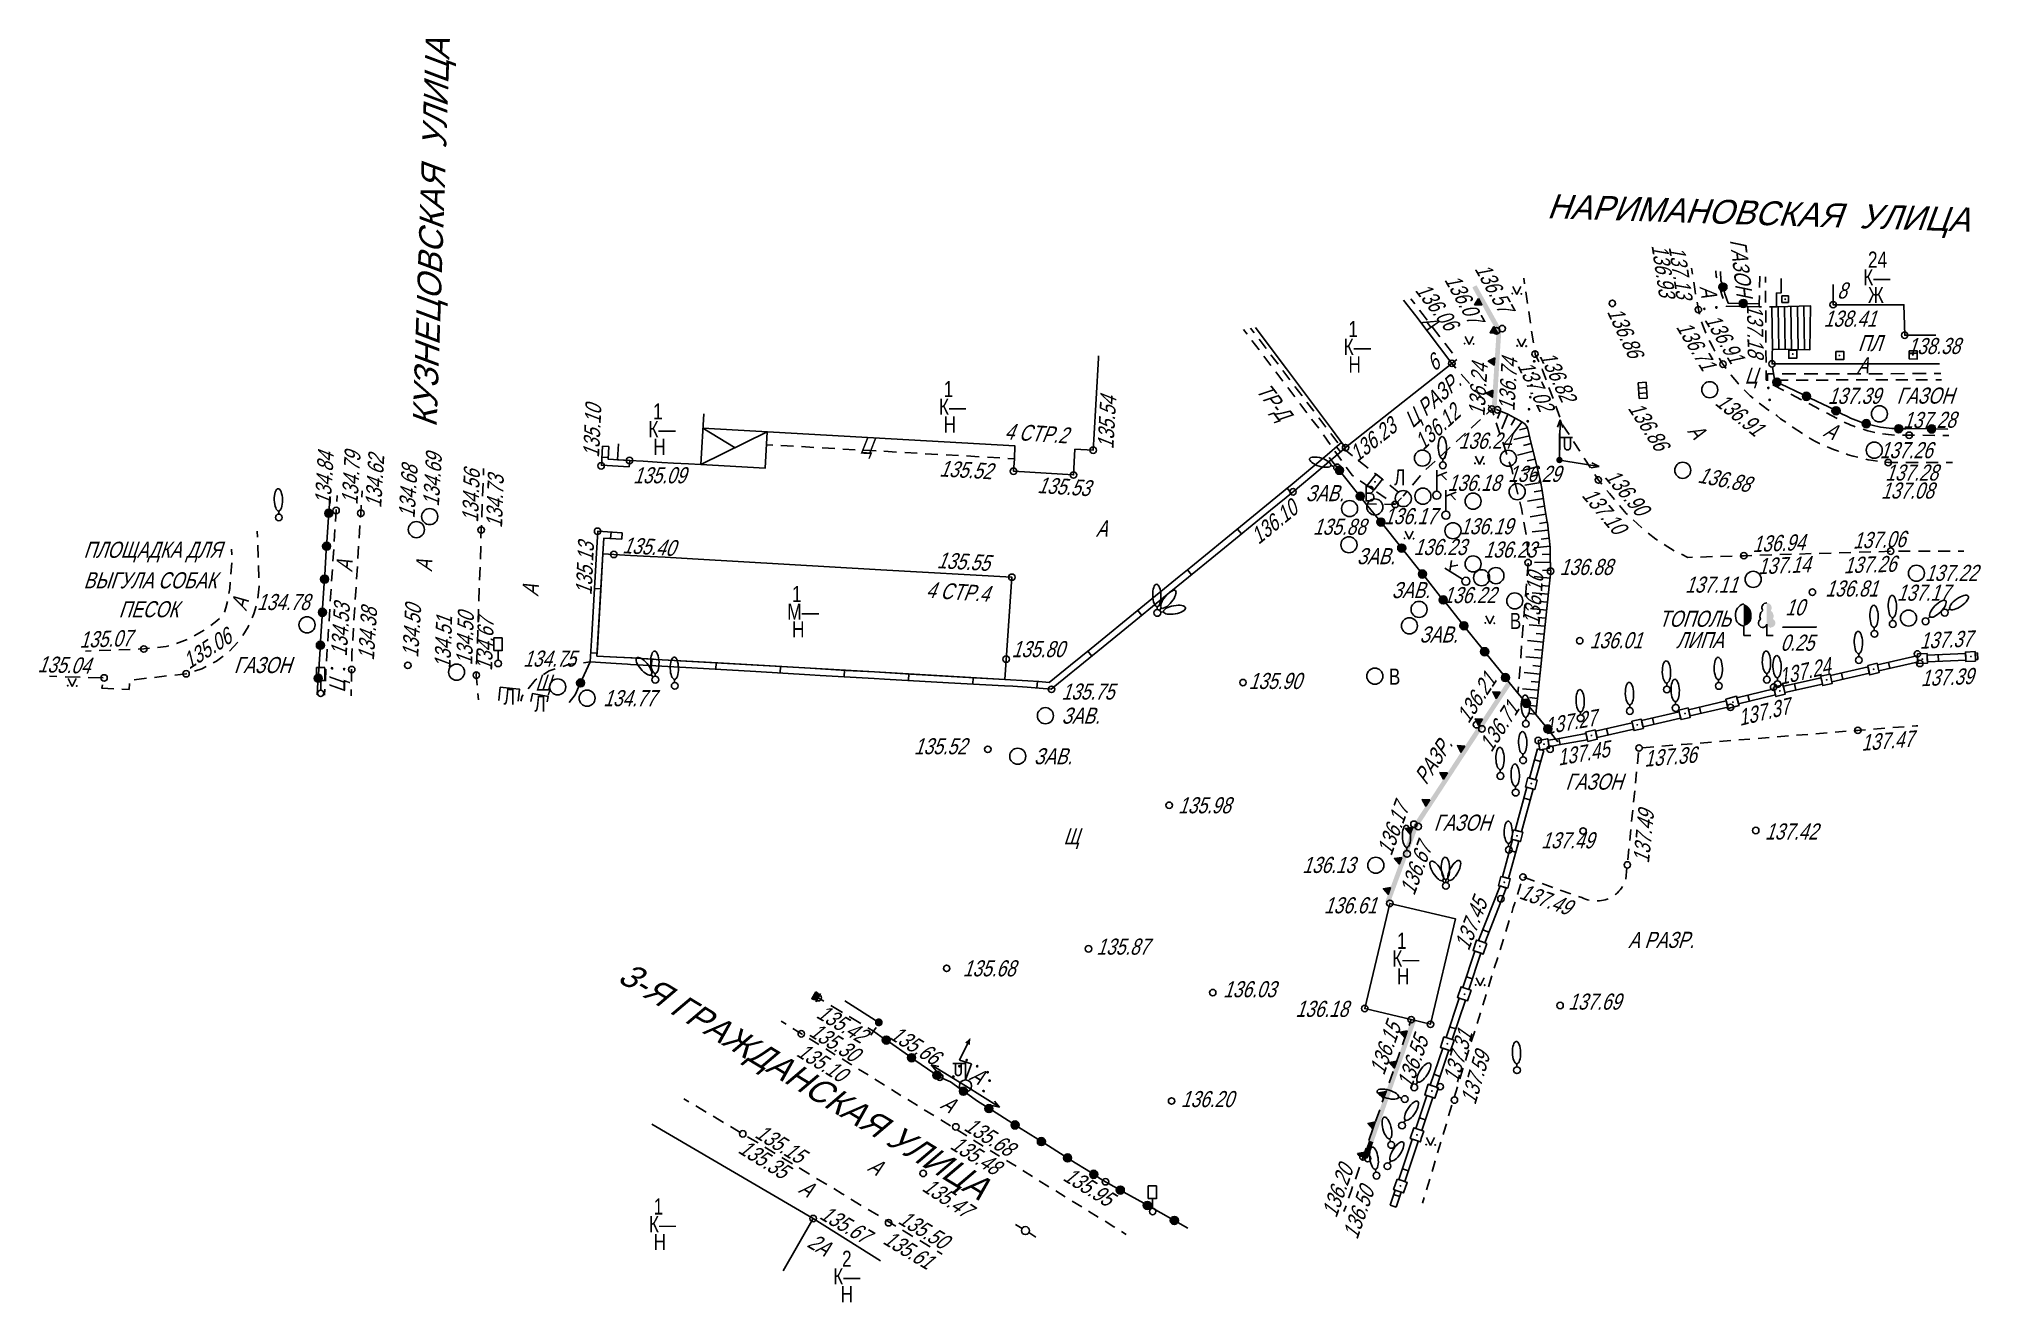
# Model space of a CAD drawing. Header units: metres. Extents: x 12734 to 12855, y 16385 to 16464.
import ezdxf
from ezdxf.enums import TextEntityAlignment as Align

# ---------------------------------------------------------------- set-up
doc = ezdxf.new("R2010")
doc.units = ezdxf.units.M
doc.header["$MEASUREMENT"] = 0
doc.linetypes.add('UP line', pattern=[1.5, 1, -0.5])
for name, color, linetype, lineweight in [('Вентиляторы', 7, 'Continuous', 25), ('Внутреннее заполнение', 7, 'Continuous', 25), ('Выгребные ямы', 7, 'Continuous', 25), ('Вышки', 7, 'Continuous', 25), ('Горизонтали', 7, 'Continuous', 25), ('Граница растительности и грунта', 7, 'Continuous', 25), ('Граница улицы', 7, 'Continuous', 25), ('Здания', 7, 'Continuous', 25), ('Колодцы', 7, 'Continuous', 25), ('Крыльца', 7, 'Continuous', 25), ('Леса и газоны', 7, 'Continuous', 25), ('Лестницы набережных', 7, 'Continuous', 25), ('Люки', 7, 'Continuous', 25), ('Навесы', 7, 'Continuous', 25), ('Номер дома', 7, 'Continuous', 25), ('Ограды', 7, 'Continuous', 25), ('Опоры контакной сети', 7, 'Continuous', 25), ('Отдельно стоящее дерево', 7, 'Continuous', 25), ('Откосы', 7, 'Continuous', 25), ('Пояснительные подписи', 7, 'Continuous', 25), ('Светофоры', 7, 'Continuous', 25), ('Указатель подз коммуникаций', 7, 'Continuous', 25), ('Фонари', 7, 'Continuous', 25), ('Фонтаны', 7, 'Continuous', 25), ('Части зданий', 7, 'Continuous', 25)]:
    doc.layers.add(name, color=color, linetype=linetype, lineweight=lineweight)
doc.styles.add('Style-RUSSIAN_1251', font='RUSSIAN_1251.shx')
doc.styles.add('Style-RUSSIAN_1251 I 0.00000', font='RUSSIAN_1251.shx')
doc.styles.add('Style-RUSSIAN_1251 I 0.32289', font='RUSSIAN_1251.shx', dxfattribs={"oblique": 18.5})

msp = doc.modelspace()

# ---------------------------------------------------------------- texts
at = {"layer": 'Вентиляторы', "color": 7, "linetype": 'Continuous', "lineweight": 25, "style": 'Style-RUSSIAN_1251', "width": 0.799996}
for p in [(12816.16, 16434.77), (12825.22, 16426.85), (12817.7, 16423.39)]:
    msp.add_text('В', height=1, dxfattribs=at).set_placement(p)
at = {"layer": 'Горизонтали', "color": 7, "linetype": 'Continuous', "lineweight": 25, "style": 'Style-RUSSIAN_1251 I 0.32289', "oblique": 18.5}
for s, rotation, width, p in [('136.93', 278.6276, 0.799996, (12834.03, 16450.7)), ('136.07', 299.156, 0.799996, (12821.13, 16448.57)), ('136.57', 299.156, 0.799996, (12823.01, 16449.25)), ('136.06', 307.297, 0.799996, (12819.29, 16447.91)), ('136.86', 295.1517, 0.8, (12831.25, 16446.58)), ('136.91', 300.7868, 0.8, (12837.3, 16446.08)), ('137.18', 271.1162, 0.799996, (12839.96, 16447.04)), ('138.41', 359.9927, 0.799996, (12844.74, 16445.65)), ('136.71', 300.7868, 0.8, (12835.54, 16445.63)), ('138.38', 0.2697, 0.8, (12849.95, 16443.94)), ('136.74', 86.5036, 0.799996, (12825.51, 16440.38)), ('136.82', 295.6334, 0.799996, (12827.04, 16443.83)), ('136.24', 86.5036, 0.799996, (12823.65, 16440.06)), ('135.54', 86.7702, 0.799996, (12800.57, 16438.02)), ('135.10', 87.3121, 0.799996, (12768.58, 16437.49)), ('136.23', 38.4254, 0.799996, (12815.73, 16437.2)), ('137.28', 0.4481, 0.799996, (12849.68, 16439.34)), ('134.84', 86.4826, 0.799996, (12751.89, 16434.53)), ('134.62', 86.4826, 0.799996, (12755.03, 16434.36)), ('134.56', 88.0454, 0.799996, (12761.06, 16433.46)), ('135.52', 356.7702, 0.799996, (12789.73, 16436.34)), ('136.90', 310.0893, 0.799996, (12831.07, 16436.29)), ('135.53', 356.4059, 0.8, (12795.82, 16435.31)), ('137.08', 359.9846, 0.799996, (12848.31, 16434.96)), ('136.10', 39.2143, 0.799996, (12809.6, 16432.07)), ('137.06', 1.7608, 0.799996, (12846.57, 16431.85)), ('135.13', 87.3121, 0.799996, (12768.12, 16428.94)), ('135.40', 356.7066, 0.799996, (12770.02, 16431.57)), ('136.94', 2.2776, 0.799996, (12840.32, 16431.63)), ('135.55', 356.7066, 0.799996, (12789.58, 16430.64)), ('136.10', 85.5584, 0.799996, (12827.07, 16427.04)), ('134.53', 86.3997, 0.8, (12752.89, 16425.13)), ('134.38', 86.3997, 0.8, (12754.58, 16424.87)), ('134.50', 86.5559, 0.799996, (12757.33, 16425.05)), ('134.50', 88.0454, 0.799996, (12760.69, 16424.59)), ('135.07', 1.9836, 0.799996, (12736.27, 16425.68)), ('135.06', 32.6523, 0.799996, (12743.09, 16424.32)), ('137.37', 2.4233, 0.799996, (12850.72, 16425.62)), ('135.04', 358.222, 0.799996, (12733.66, 16424.17)), ('137.24', 12.9302, 0.799996, (12842.05, 16423.37)), ('137.39', 2.4233, 0.8, (12850.79, 16423.29)), ('136.21', 56.8214, 0.799996, (12822.66, 16420.92)), ('136.71', 56.8214, 0.799996, (12824.08, 16419.14)), ('137.37', 13.7344, 0.8, (12839.54, 16420.82)), ('137.27', 10.0172, 0.799996, (12827.46, 16420.29)), ('137.45', 10.0172, 0.8, (12828.25, 16418.35)), ('136.17', 69.751, 0.799996, (12817.86, 16412.7)), ('136.67', 69.751, 0.799996, (12819.28, 16410.23)), ('137.45', 68.6359, 0.8, (12822.67, 16406.8)), ('137.49', 340.7083, 0.799996, (12825.75, 16410.11)), ('135.42', 329.2564, 0.799996, (12782.03, 16402.72)), ('136.15', 70.6702, 0.799996, (12817.4, 16399.05)), ('135.30', 328.2971, 0.799996, (12781.58, 16401.59)), ('135.66', 328.2971, 0.799996, (12786.58, 16401.41)), ('136.55', 70.6702, 0.8, (12819.11, 16398.21)), ('137.31', 73.3358, 0.8, (12821.99, 16398.57)), ('137.59', 73.3358, 0.8, (12823.08, 16397.22)), ('135.68', 328.2971, 0.799996, (12791.21, 16395.72)), ('135.35', 328.2971, 0.799996, (12777.17, 16394.32)), ('135.95', 328.2971, 0.799996, (12797.37, 16392.61)), ('136.20', 70.6702, 0.799996, (12814.44, 16390.19)), ('135.47', 326.7268, 0.799996, (12788.61, 16391.96)), ('136.50', 70.6702, 0.799996, (12815.74, 16388.84)), ('135.67', 329.6907, 0.799996, (12782.23, 16390.22)), ('135.61', 328.9057, 0.799996, (12786.17, 16388.67))]:
    msp.add_text(s, height=1, rotation=rotation, dxfattribs=dict(at, width=width)).set_placement(p)
at = {"layer": 'Горизонтали', "color": 7, "linetype": 'Continuous', "lineweight": 25, "style": 'Style-RUSSIAN_1251 I 0.32289', "oblique": 18.5, "width": 0.799996}
for s, rotation, p in [('137.13', 278.6276, (12836.09, 16450.75)), ('137.02', 295.6334, (12826.57, 16443.67)), ('134.79', 86.4826, (12752.56, 16434.62)), ('134.73', 88.0454, (12761.55, 16433.15)), ('137.28', 359.9846, (12848.57, 16437.08)), ('137.10', 310.0893, (12830.42, 16435.78)), ('137.14', 2.2776, (12840.61, 16431.25)), ('137.26', 1.7608, (12845.96, 16431.31)), ('134.67', 88.0454, (12760.93, 16424.27)), ('137.36', 4.6182, (12833.52, 16419.28)), ('137.47', 4.6182, (12847.02, 16420.27)), ('137.49', 84.263, (12832.88, 16412.35)), ('135.10', 328.2971, (12781.32, 16401.19)), ('135.15', 328.2971, (12778.73, 16396.13)), ('135.48', 328.2971, (12790.88, 16395.42)), ('135.50', 328.9057, (12787.63, 16390.78))]:
    msp.add_text(s, height=1, rotation=rotation, dxfattribs=at).set_placement(p, align=Align.TOP_LEFT)
at = {"layer": 'Горизонтали', "color": 7, "linetype": 'Continuous', "lineweight": 25, "style": 'Style-RUSSIAN_1251 I 0.32289', "oblique": 18.5}
for s, width, p in [('135.09', 0.799996, (12770.7, 16435.91)), ('135.88', 0.8, (12812.98, 16432.71)), ('136.88', 0.799996, (12828.32, 16430.21)), ('136.81', 0.8, (12844.84, 16428.87)), ('135.80', 0.799996, (12794.24, 16425.1)), ('136.01', 0.8, (12830.18, 16425.65)), ('135.75', 0.799996, (12797.34, 16422.46)), ('135.90', 0.799996, (12808.98, 16423.12)), ('135.52', 0.799996, (12788.16, 16419.06)), ('135.98', 0.799996, (12804.59, 16415.39)), ('137.42', 0.8, (12841.09, 16413.76)), ('137.49', 0.8, (12827.17, 16413.21)), ('136.61', 0.799996, (12813.66, 16409.17)), ('135.87', 0.799996, (12799.51, 16406.6)), ('135.68', 0.799996, (12791.2, 16405.25)), ('136.03', 0.8, (12807.39, 16403.95)), ('137.69', 0.8, (12828.85, 16403.18)), ('136.18', 0.799996, (12811.89, 16402.73)), ('136.20', 0.799996, (12804.76, 16397.12))]:
    msp.add_text(s, height=1, dxfattribs=dict(at, width=width)).set_placement(p)
at = {"layer": 'Граница улицы', "color": 7, "linetype": 'Continuous', "lineweight": 25, "style": 'Style-RUSSIAN_1251 I 0.32289', "oblique": 18.5}
for s, rotation, p in [('КУЗНЕЦОВСКАЯ  УЛИЦА', 88.0454, (12758.48, 16439.37)), ('НАРИМАНОВСКАЯ  УЛИЦА', 358.1625, (12827.52, 16452.4))]:
    msp.add_text(s, height=1.5, rotation=rotation, dxfattribs=at).set_placement(p)
for s, rotation, width, p in [('А', 280.023, 0.799996, (12837.02, 16448.14)), ('Ц РАЗР.', 41.833, 0.799996, (12819.18, 16439.3)), ('А', 309.6636, 0.799996, (12836.23, 16439.13)), ('А', 335.8764, 0.799996, (12844.66, 16438.88)), ('А', 86.7816, 0.799996, (12753.23, 16430.38)), ('А', 87.9393, 0.8, (12758.19, 16430.4)), ('А', 86.7066, 0.8, (12764.8, 16428.86)), ('А', 76.5778, 0.8, (12746.65, 16427.94)), ('Ц', 88.8644, 0.8, (12752.79, 16422.89)), ('А РАЗР.', 0.168, 0.799996, (12832.58, 16407.01)), ('А', 328.2971, 0.799996, (12791.55, 16398.86)), ('А', 328.2971, 0.799996, (12789.75, 16397.1)), ('А', 328.2971, 0.799996, (12785.22, 16393.21)), ('А', 328.2971, 0.799996, (12780.93, 16391.85))]:
    msp.add_text(s, height=1, rotation=rotation, dxfattribs=dict(at, width=width)).set_placement(p)
at = {"layer": 'Граница улицы', "color": 7, "linetype": 'Continuous', "lineweight": 25, "style": 'Style-RUSSIAN_1251 I 0.32289', "oblique": 18.5, "width": 0.799996}
for s, p in [('Ц', (12839.82, 16442.11)), ('А', (12799.48, 16432.6)), ('Щ', (12764.6, 16423.01)), ('Щ', (12797.46, 16413.46))]:
    msp.add_text(s, height=1, dxfattribs=at).set_placement(p)
at = {"layer": 'Граница улицы', "color": 7, "linetype": 'UP line', "lineweight": 25, "style": 'Style-RUSSIAN_1251 I 0.32289', "oblique": 18.5}
msp.add_text('3-Я ГРАЖДАНСКАЯ УЛИЦА', height=1.5, rotation=328.7364, dxfattribs=at).set_placement((12769.66, 16404.98))
at = {"layer": 'Колодцы', "color": 7, "linetype": 'Continuous', "lineweight": 25, "style": 'Style-RUSSIAN_1251 I 0.32289', "oblique": 18.5}
for s, width, p in [('137.39', 0.799996, (12845, 16440.85)), ('136.24', 0.799996, (12822.03, 16438.06)), ('137.26', 0.799996, (12848.23, 16437.47)), ('136.18', 0.799996, (12821.35, 16435.44)), ('136.29', 0.799996, (12825.11, 16436)), ('ЗАВ.', 0.8, (12812.52, 16434.8)), ('136.17', 0.799996, (12817.39, 16433.37)), ('136.19', 0.799996, (12822.12, 16432.74)), ('ЗАВ.', 0.799996, (12815.7, 16430.88)), ('136.23', 0.799996, (12819.24, 16431.45)), ('136.23', 0.799996, (12823.58, 16431.29)), ('137.22', 0.799996, (12851.04, 16429.84)), ('ЗАВ.', 0.799996, (12817.87, 16428.77)), ('136.22', 0.799996, (12821.08, 16428.46)), ('137.11', 0.799996, (12836.12, 16429.11)), ('137.17', 0.799996, (12849.29, 16428.61)), ('134.78', 0.799996, (12747.3, 16428.03)), ('ЗАВ.', 0.799996, (12819.6, 16426.01)), ('134.75', 0.799996, (12763.86, 16424.51)), ('134.77', 0.799996, (12768.84, 16422.05)), ('ЗАВ.', 0.8, (12797.34, 16420.96)), ('ЗАВ.', 0.8, (12795.62, 16418.44)), ('136.13', 0.8, (12812.31, 16411.68))]:
    msp.add_text(s, height=1, dxfattribs=dict(at, width=width)).set_placement(p)
at = {"layer": 'Колодцы', "color": 7, "linetype": 'Continuous', "lineweight": 25, "style": 'Style-RUSSIAN_1251 I 0.32289', "oblique": 18.5, "width": 0.799996}
for s, rotation, p in [('136.12', 42.5711, (12819.83, 16437.92)), ('136.91', 320.8785, (12837.93, 16440.83)), ('134.69', 86.5559, (12758.62, 16434.45)), ('134.68', 86.5559, (12757.11, 16433.72)), ('136.88', 348.88, (12836.87, 16435.97)), ('134.51', 88.0454, (12759.34, 16424.36))]:
    msp.add_text(s, height=1, rotation=rotation, dxfattribs=at).set_placement(p)
at = {"layer": 'Крыльца', "color": 7, "linetype": 'Continuous', "lineweight": 25, "style": 'Style-RUSSIAN_1251 I 0.32289', "oblique": 18.5, "width": 0.799996}
msp.add_text('ПЛ', height=1, dxfattribs=at).set_placement((12846.87, 16444.13))
at = {"layer": 'Леса и газоны', "color": 7, "linetype": 'Continuous', "lineweight": 25, "style": 'Style-RUSSIAN_1251 I 0.32289', "oblique": 18.5, "width": 0.799996}
for rotation, p in [(276.758, (12838.91, 16451.03)), (0.1055, (12849.28, 16440.86))]:
    msp.add_text('ГАЗОН', height=1, rotation=rotation, dxfattribs=at).set_placement(p)
at = {"layer": 'Леса и газоны', "color": 7, "linetype": 'Continuous', "lineweight": 25, "style": 'Style-RUSSIAN_1251 I 0.32289', "oblique": 18.5}
for s, width, p in [('ТОПОЛЬ', 0.8, (12834.48, 16426.99)), ('ЛИПА', 0.8, (12835.56, 16425.66)), ('ГАЗОН', 0.799996, (12745.87, 16424.11)), ('ГАЗОН', 0.799996, (12828.68, 16416.86)), ('ГАЗОН', 0.799996, (12820.49, 16414.31))]:
    msp.add_text(s, height=1, dxfattribs=dict(at, width=width)).set_placement(p)
at = {"layer": 'Лестницы набережных', "color": 7, "linetype": 'Continuous', "lineweight": 25, "style": 'Style-RUSSIAN_1251 I 0.32289', "oblique": 18.5, "width": 0.8}
msp.add_text('РАЗР.', height=1, rotation=56.8214, dxfattribs=at).set_placement((12820.03, 16417.1))
at = {"layer": 'Люки', "color": 7, "linetype": 'Continuous', "lineweight": 25, "style": 'Style-RUSSIAN_1251', "width": 0.799996}
for p in [(12818.03, 16435.79), (12762.65, 16422.15), (12764.56, 16421.71)]:
    msp.add_text('Л', height=1, dxfattribs=at).set_placement(p)
at = {"layer": 'Номер дома', "color": 7, "linetype": 'Continuous', "lineweight": 25, "style": 'Style-RUSSIAN_1251 I 0.32289', "oblique": 18.5}
for s, rotation, width, p in [('8', 359.9927, 0.799996, (12845.58, 16447.4)), ('6', 38.4254, 0.8, (12820.52, 16442.83)), ('4 СТР.2', 356.1681, 0.799996, (12793.78, 16438.65)), ('4 СТР.4', 356.1681, 0.799996, (12788.9, 16428.8)), ('2А', 329.6907, 0.799996, (12781.46, 16388.47))]:
    msp.add_text(s, height=1, rotation=rotation, dxfattribs=dict(at, width=width)).set_placement(p)
at = {"layer": 'Пояснительные подписи', "color": 7, "linetype": 'Continuous', "lineweight": 25, "style": 'Style-RUSSIAN_1251 I 0.32289', "oblique": 18.5, "width": 0.799996}
msp.add_text('ПЕСОК', height=1, dxfattribs=at).set_placement((12738.71, 16427.58))
at = {"layer": 'Фонтаны', "color": 7, "linetype": 'Continuous', "lineweight": 25, "style": 'Style-RUSSIAN_1251 I 0.32289', "oblique": 18.5}
for s, rotation, width, p in [('ТР-Д', 307.2982, 0.8, (12809.41, 16441.67)), ('136.86', 302.8431, 0.799996, (12832.54, 16440.58))]:
    msp.add_text(s, height=1, rotation=rotation, dxfattribs=dict(at, width=width)).set_placement(p)
at = {"layer": 'Части зданий', "color": 7, "linetype": 'Continuous', "lineweight": 25, "style": 'Style-RUSSIAN_1251 I 0.32289', "oblique": 18.5}
for s, rotation, width, p in [('А', 307.297, 0.8, (12819.63, 16445.94)), ('А', 359.6733, 0.8, (12846.8, 16442.75)), ('Ц', 356.7702, 0.799996, (12784.76, 16437.76))]:
    msp.add_text(s, height=1, rotation=rotation, dxfattribs=dict(at, width=width)).set_placement(p)

# ---------------------------------------------------------------- blocks, each defined once
blk = doc.blocks.new('PIKET')
at = {"layer": 'Горизонтали', "color": 7, "linetype": 'Continuous', "lineweight": 25}
blk.add_arc((0, 0), 0.2, 0, 360, dxfattribs=at)
blk = doc.blocks.new('PIKET_1')
at = {"layer": 'Горизонтали', "color": 7, "linetype": 'Continuous', "lineweight": 25}
blk.add_arc((0, 0), 0.2, 0, 360, dxfattribs=at)
blk = doc.blocks.new('msdElementTypeLineString')
at = {"layer": 'Ограды', "color": 7, "linetype": 'Continuous', "lineweight": 25}
for p, q in [((0.41, 0.66), (1.09, 2.71)), ((0.79, 0.54), (1.47, 2.58)), ((1.47, 2.58), (1.09, 2.71)), ((1.01, 1.2), (0.63, 1.33)), ((0.79, 0.54), (0.41, 0.66))]:
    blk.add_line(p, q, dxfattribs=at)
blk = doc.blocks.new('TOCSKA')
at = {"layer": 'Ограды', "linetype": 'Continuous', "lineweight": 25}
h = blk.add_hatch(color=7, dxfattribs=at)
edge = h.paths.add_edge_path()
edge.add_arc((0, 0), 0.0625, 0, 360)
blk = doc.blocks.new('TOCSKA_1')
at = {"layer": 'Ограды', "linetype": 'Continuous', "lineweight": 25}
h = blk.add_hatch(color=7, dxfattribs=at)
edge = h.paths.add_edge_path()
edge.add_arc((0, 0), 0.0625, 0, 360)
blk = doc.blocks.new('TOCSKA_2')
at = {"layer": 'Ограды', "linetype": 'Continuous', "lineweight": 25}
h = blk.add_hatch(color=7, dxfattribs=at)
edge = h.paths.add_edge_path()
edge.add_arc((0, 0), 0.0625, 0, 360)
blk = doc.blocks.new('DEREVO')
at = {"layer": 'Отдельно стоящее дерево', "color": 7, "linetype": 'Continuous', "lineweight": 25, "flags": 128}
blk.add_lwpolyline([(-0.01, 0.21), (-0.01, 0.39)], dxfattribs=at)
at = {"layer": 'Отдельно стоящее дерево', "color": 7, "linetype": 'Continuous', "lineweight": 25}
blk.add_arc((0, 0), 0.21, 0, 360, dxfattribs=at)
blk.add_ellipse((-0.03, 1.09), major_axis=(-0.019, 0.695), ratio=0.369829, dxfattribs=at)
blk = doc.blocks.new('msdElementTypeLineString_1')
at = {"layer": 'Ограды', "color": 7, "linetype": 'Continuous', "lineweight": 25}
for p, q in [((1.63, 3.05), (1.25, 3.18)), ((1.01, 1.2), (0.63, 1.33)), ((0.79, 0.54), (0.41, 0.66))]:
    blk.add_line(p, q, dxfattribs=at)
at = {"layer": 'Ограды', "color": 7, "linetype": 'Continuous', "lineweight": 25, "flags": 128}
for points in [[(0.41, 0.66), (1.24, 3.16), (1.25, 3.18)], [(0.79, 0.54), (1.62, 3.03), (1.63, 3.05)]]:
    blk.add_lwpolyline(points, dxfattribs=at)
blk = doc.blocks.new('DEREVO_1')
at = {"layer": 'Отдельно стоящее дерево', "color": 7, "linetype": 'Continuous', "lineweight": 25, "flags": 128}
blk.add_lwpolyline([(-0.01, 0.21), (-0.01, 0.39)], dxfattribs=at)
at = {"layer": 'Отдельно стоящее дерево', "color": 7, "linetype": 'Continuous', "lineweight": 25}
blk.add_arc((0, 0), 0.21, 0, 360, dxfattribs=at)
blk.add_ellipse((-0.03, 1.09), major_axis=(-0.019, 0.695), ratio=0.369829, dxfattribs=at)
blk = doc.blocks.new('DEREVO_2')
at = {"layer": 'Отдельно стоящее дерево', "color": 7, "linetype": 'Continuous', "lineweight": 25, "flags": 128}
blk.add_lwpolyline([(-0.01, 0.21), (-0.01, 0.39)], dxfattribs=at)
at = {"layer": 'Отдельно стоящее дерево', "color": 7, "linetype": 'Continuous', "lineweight": 25}
blk.add_arc((0, 0), 0.21, 0, 360, dxfattribs=at)
blk.add_ellipse((-0.03, 1.09), major_axis=(-0.019, 0.695), ratio=0.369829, dxfattribs=at)
blk = doc.blocks.new('DEREVO_3')
at = {"layer": 'Отдельно стоящее дерево', "color": 7, "linetype": 'Continuous', "lineweight": 25, "flags": 128}
blk.add_lwpolyline([(-0.01, 0.21), (-0.01, 0.39)], dxfattribs=at)
at = {"layer": 'Отдельно стоящее дерево', "color": 7, "linetype": 'Continuous', "lineweight": 25}
blk.add_arc((0, 0), 0.21, 0, 360, dxfattribs=at)
blk.add_ellipse((-0.03, 1.09), major_axis=(-0.019, 0.695), ratio=0.369829, dxfattribs=at)
blk = doc.blocks.new('DEREVO_4')
at = {"layer": 'Отдельно стоящее дерево', "color": 7, "linetype": 'Continuous', "lineweight": 25, "flags": 128}
blk.add_lwpolyline([(-0.01, 0.21), (-0.01, 0.39)], dxfattribs=at)
at = {"layer": 'Отдельно стоящее дерево', "color": 7, "linetype": 'Continuous', "lineweight": 25}
blk.add_arc((0, 0), 0.21, 0, 360, dxfattribs=at)
blk.add_ellipse((-0.03, 1.09), major_axis=(-0.018, 0.695), ratio=0.369829, dxfattribs=at)
blk = doc.blocks.new('DEREVO_5')
at = {"layer": 'Отдельно стоящее дерево', "color": 7, "linetype": 'Continuous', "lineweight": 25, "flags": 128}
blk.add_lwpolyline([(-0.01, 0.21), (-0.01, 0.39)], dxfattribs=at)
at = {"layer": 'Отдельно стоящее дерево', "color": 7, "linetype": 'Continuous', "lineweight": 25}
blk.add_arc((0, 0), 0.21, 0, 360, dxfattribs=at)
blk.add_ellipse((-0.03, 1.09), major_axis=(-0.019, 0.695), ratio=0.369829, dxfattribs=at)
blk = doc.blocks.new('DEREVO_6')
at = {"layer": 'Отдельно стоящее дерево', "color": 7, "linetype": 'Continuous', "lineweight": 25, "flags": 128}
blk.add_lwpolyline([(-0.007, 0.21), (-0.007, 0.393)], dxfattribs=at)
at = {"layer": 'Отдельно стоящее дерево', "color": 7, "linetype": 'Continuous', "lineweight": 25}
blk.add_arc((0, 0), 0.21, 0, 359.999994, dxfattribs=at)
blk.add_ellipse((-0.0255, 1.088), major_axis=(-0.0185, 0.695), ratio=0.36982862, dxfattribs=at)
blk = doc.blocks.new('DEREVO_7')
at = {"layer": 'Отдельно стоящее дерево', "color": 7, "linetype": 'Continuous', "lineweight": 25, "flags": 128}
blk.add_lwpolyline([(-0.01, 0.21), (-0.01, 0.39)], dxfattribs=at)
at = {"layer": 'Отдельно стоящее дерево', "color": 7, "linetype": 'Continuous', "lineweight": 25}
blk.add_arc((0, 0), 0.21, 0, 360, dxfattribs=at)
blk.add_ellipse((-0.03, 1.09), major_axis=(-0.019, 0.695), ratio=0.369829, dxfattribs=at)
blk = doc.blocks.new('DEREVO_8')
at = {"layer": 'Отдельно стоящее дерево', "color": 7, "linetype": 'Continuous', "lineweight": 25, "flags": 128}
blk.add_lwpolyline([(-0.007, 0.21), (-0.007, 0.393)], dxfattribs=at)
at = {"layer": 'Отдельно стоящее дерево', "color": 7, "linetype": 'Continuous', "lineweight": 25}
blk.add_arc((0, 0), 0.21, 0, 359.999994, dxfattribs=at)
blk.add_ellipse((-0.0255, 1.088), major_axis=(-0.0185, 0.695), ratio=0.36982862, dxfattribs=at)
blk = doc.blocks.new('DEREVO_9')
at = {"layer": 'Отдельно стоящее дерево', "color": 7, "linetype": 'Continuous', "lineweight": 25, "flags": 128}
blk.add_lwpolyline([(-0.01, 0.21), (-0.01, 0.39)], dxfattribs=at)
at = {"layer": 'Отдельно стоящее дерево', "color": 7, "linetype": 'Continuous', "lineweight": 25}
blk.add_arc((0, 0), 0.21, 0, 360, dxfattribs=at)
blk.add_ellipse((-0.03, 1.09), major_axis=(-0.019, 0.695), ratio=0.369829, dxfattribs=at)
blk = doc.blocks.new('DEREVO_10')
at = {"layer": 'Отдельно стоящее дерево', "color": 7, "linetype": 'Continuous', "lineweight": 25, "flags": 128}
blk.add_lwpolyline([(-0.007, 0.21), (-0.007, 0.393)], dxfattribs=at)
at = {"layer": 'Отдельно стоящее дерево', "color": 7, "linetype": 'Continuous', "lineweight": 25}
blk.add_arc((0, 0), 0.21, 0, 359.999994, dxfattribs=at)
blk.add_ellipse((-0.0255, 1.088), major_axis=(-0.0185, 0.695), ratio=0.36982862, dxfattribs=at)
blk = doc.blocks.new('DEREVO_11')
at = {"layer": 'Отдельно стоящее дерево', "color": 7, "linetype": 'Continuous', "lineweight": 25, "flags": 128}
blk.add_lwpolyline([(-0.01, 0.21), (-0.01, 0.39)], dxfattribs=at)
at = {"layer": 'Отдельно стоящее дерево', "color": 7, "linetype": 'Continuous', "lineweight": 25}
blk.add_arc((0, 0), 0.21, 0, 360, dxfattribs=at)
blk.add_ellipse((-0.03, 1.09), major_axis=(-0.019, 0.695), ratio=0.369829, dxfattribs=at)
blk = doc.blocks.new('DEREVO_12')
at = {"layer": 'Отдельно стоящее дерево', "color": 7, "linetype": 'Continuous', "lineweight": 25, "flags": 128}
blk.add_lwpolyline([(-0.007, 0.21), (-0.007, 0.393)], dxfattribs=at)
at = {"layer": 'Отдельно стоящее дерево', "color": 7, "linetype": 'Continuous', "lineweight": 25}
blk.add_arc((0, 0), 0.21, 0, 359.999994, dxfattribs=at)
blk.add_ellipse((-0.0255, 1.088), major_axis=(-0.0185, 0.695), ratio=0.36982862, dxfattribs=at)
blk = doc.blocks.new('DEREVO_13')
at = {"layer": 'Отдельно стоящее дерево', "color": 7, "linetype": 'Continuous', "lineweight": 25, "flags": 128}
blk.add_lwpolyline([(-0.007, 0.21), (-0.007, 0.393)], dxfattribs=at)
at = {"layer": 'Отдельно стоящее дерево', "color": 7, "linetype": 'Continuous', "lineweight": 25}
blk.add_arc((0, 0), 0.21, 0, 359.999994, dxfattribs=at)
blk.add_ellipse((-0.0255, 1.088), major_axis=(-0.0185, 0.695), ratio=0.36982862, dxfattribs=at)
blk = doc.blocks.new('DEREVO_14')
at = {"layer": 'Отдельно стоящее дерево', "color": 7, "linetype": 'Continuous', "lineweight": 25, "flags": 128}
blk.add_lwpolyline([(-0.01, 0.21), (-0.01, 0.39)], dxfattribs=at)
at = {"layer": 'Отдельно стоящее дерево', "color": 7, "linetype": 'Continuous', "lineweight": 25}
blk.add_arc((0, 0), 0.21, 0, 360, dxfattribs=at)
blk.add_ellipse((-0.03, 1.09), major_axis=(-0.019, 0.695), ratio=0.369829, dxfattribs=at)
blk = doc.blocks.new('DEREVO_15')
at = {"layer": 'Отдельно стоящее дерево', "color": 7, "linetype": 'Continuous', "lineweight": 25, "flags": 128}
blk.add_lwpolyline([(-0.007, 0.21), (-0.007, 0.393)], dxfattribs=at)
at = {"layer": 'Отдельно стоящее дерево', "color": 7, "linetype": 'Continuous', "lineweight": 25}
blk.add_arc((0, 0), 0.21, 0, 359.999994, dxfattribs=at)
blk.add_ellipse((-0.0255, 1.088), major_axis=(-0.0185, 0.695), ratio=0.36982862, dxfattribs=at)
blk = doc.blocks.new('DEREVO_16')
at = {"layer": 'Отдельно стоящее дерево', "color": 7, "linetype": 'Continuous', "lineweight": 25, "flags": 128}
blk.add_lwpolyline([(-0.007, 0.21), (-0.007, 0.393)], dxfattribs=at)
at = {"layer": 'Отдельно стоящее дерево', "color": 7, "linetype": 'Continuous', "lineweight": 25}
blk.add_arc((0, 0), 0.21, 0, 359.999994, dxfattribs=at)
blk.add_ellipse((-0.0255, 1.088), major_axis=(-0.0185, 0.695), ratio=0.36982862, dxfattribs=at)
blk = doc.blocks.new('PIKET_2')
at = {"layer": 'Горизонтали', "color": 7, "linetype": 'Continuous', "lineweight": 25}
blk.add_arc((0, 0), 0.2, 0, 360, dxfattribs=at)
blk = doc.blocks.new('KOLOD')
at = {"layer": 'Колодцы', "color": 7, "linetype": 'Continuous', "lineweight": 25}
blk.add_arc((0, 0), 0.5, 0, 360, dxfattribs=at)
blk = doc.blocks.new('KOLOD_1')
at = {"layer": 'Колодцы', "color": 7, "linetype": 'Continuous', "lineweight": 25}
blk.add_arc((0, 0), 0.5, 0, 360, dxfattribs=at)
blk = doc.blocks.new('KOLOD_2')
at = {"layer": 'Колодцы', "color": 7, "linetype": 'Continuous', "lineweight": 25}
blk.add_arc((0, 0), 0.5, 0, 360, dxfattribs=at)
blk = doc.blocks.new('STRFON')
at = {"layer": 'Фонари', "color": 7, "linetype": 'Continuous', "lineweight": 25, "flags": 128}
for points in [[(0, 0), (2.5, 0)], [(2.5, 0), (2.03, 0.16)], [(2.5, 0), (2.02, -0.16)]]:
    blk.add_lwpolyline(points, dxfattribs=at)
blk = doc.blocks.new('DEREVO_17')
at = {"layer": 'Отдельно стоящее дерево', "color": 7, "linetype": 'Continuous', "lineweight": 25, "flags": 128}
blk.add_lwpolyline([(-0.01, 0.21), (-0.01, 0.39)], dxfattribs=at)
at = {"layer": 'Отдельно стоящее дерево', "color": 7, "linetype": 'Continuous', "lineweight": 25}
blk.add_arc((0, 0), 0.21, 0, 360, dxfattribs=at)
blk.add_ellipse((-0.03, 1.09), major_axis=(-0.019, 0.695), ratio=0.369829, dxfattribs=at)
blk = doc.blocks.new('DEREVO_18')
at = {"layer": 'Отдельно стоящее дерево', "color": 7, "linetype": 'Continuous', "lineweight": 25, "flags": 128}
blk.add_lwpolyline([(-0.01, 0.21), (-0.01, 0.39)], dxfattribs=at)
at = {"layer": 'Отдельно стоящее дерево', "color": 7, "linetype": 'Continuous', "lineweight": 25}
blk.add_arc((0, 0), 0.21, 0, 360, dxfattribs=at)
blk.add_ellipse((-0.03, 1.09), major_axis=(-0.019, 0.695), ratio=0.369829, dxfattribs=at)
blk = doc.blocks.new('DEREVO_19')
at = {"layer": 'Отдельно стоящее дерево', "color": 7, "linetype": 'Continuous', "lineweight": 25, "flags": 128}
blk.add_lwpolyline([(-0.01, 0.21), (-0.01, 0.39)], dxfattribs=at)
at = {"layer": 'Отдельно стоящее дерево', "color": 7, "linetype": 'Continuous', "lineweight": 25}
blk.add_arc((0, 0), 0.21, 0, 360, dxfattribs=at)
blk.add_ellipse((-0.03, 1.09), major_axis=(-0.019, 0.695), ratio=0.369829, dxfattribs=at)
blk = doc.blocks.new('DEREVO_20')
at = {"layer": 'Отдельно стоящее дерево', "color": 7, "linetype": 'Continuous', "lineweight": 25, "flags": 128}
blk.add_lwpolyline([(-0.01, 0.21), (-0.01, 0.39)], dxfattribs=at)
at = {"layer": 'Отдельно стоящее дерево', "color": 7, "linetype": 'Continuous', "lineweight": 25}
blk.add_arc((0, 0), 0.21, 0, 360, dxfattribs=at)
blk.add_ellipse((-0.03, 1.09), major_axis=(-0.019, 0.695), ratio=0.369829, dxfattribs=at)
blk = doc.blocks.new('DEREVO_21')
at = {"layer": 'Отдельно стоящее дерево', "color": 7, "linetype": 'Continuous', "lineweight": 25, "flags": 128}
blk.add_lwpolyline([(-0.007, 0.21), (-0.007, 0.393)], dxfattribs=at)
at = {"layer": 'Отдельно стоящее дерево', "color": 7, "linetype": 'Continuous', "lineweight": 25}
blk.add_arc((0, 0), 0.21, 0, 359.999994, dxfattribs=at)
blk.add_ellipse((-0.0255, 1.088), major_axis=(-0.0185, 0.695), ratio=0.36982862, dxfattribs=at)
blk = doc.blocks.new('DEREVO_22')
at = {"layer": 'Отдельно стоящее дерево', "color": 7, "linetype": 'Continuous', "lineweight": 25, "flags": 128}
blk.add_lwpolyline([(-0.007, 0.21), (-0.007, 0.393)], dxfattribs=at)
at = {"layer": 'Отдельно стоящее дерево', "color": 7, "linetype": 'Continuous', "lineweight": 25}
blk.add_arc((0, 0), 0.21, 0, 359.999994, dxfattribs=at)
blk.add_ellipse((-0.0255, 1.088), major_axis=(-0.0185, 0.695), ratio=0.36982862, dxfattribs=at)
blk = doc.blocks.new('DEREVO_23')
at = {"layer": 'Отдельно стоящее дерево', "color": 7, "linetype": 'Continuous', "lineweight": 25, "flags": 128}
blk.add_lwpolyline([(-0.01, 0.21), (-0.01, 0.39)], dxfattribs=at)
at = {"layer": 'Отдельно стоящее дерево', "color": 7, "linetype": 'Continuous', "lineweight": 25}
blk.add_arc((0, 0), 0.21, 0, 360, dxfattribs=at)
blk.add_ellipse((-0.03, 1.09), major_axis=(-0.019, 0.695), ratio=0.369829, dxfattribs=at)
blk = doc.blocks.new('DEREVO_24')
at = {"layer": 'Отдельно стоящее дерево', "color": 7, "linetype": 'Continuous', "lineweight": 25, "flags": 128}
blk.add_lwpolyline([(-0.01, 0.21), (-0.01, 0.39)], dxfattribs=at)
at = {"layer": 'Отдельно стоящее дерево', "color": 7, "linetype": 'Continuous', "lineweight": 25}
blk.add_arc((0, 0), 0.21, 0, 360, dxfattribs=at)
blk.add_ellipse((-0.03, 1.09), major_axis=(-0.019, 0.695), ratio=0.369829, dxfattribs=at)
blk = doc.blocks.new('DEREVO_25')
at = {"layer": 'Отдельно стоящее дерево', "color": 7, "linetype": 'Continuous', "lineweight": 25, "flags": 128}
blk.add_lwpolyline([(-0.01, 0.21), (-0.01, 0.39)], dxfattribs=at)
at = {"layer": 'Отдельно стоящее дерево', "color": 7, "linetype": 'Continuous', "lineweight": 25}
blk.add_arc((0, 0), 0.21, 0, 360, dxfattribs=at)
blk.add_ellipse((-0.03, 1.09), major_axis=(-0.019, 0.695), ratio=0.369829, dxfattribs=at)
blk = doc.blocks.new('DEREVO_26')
at = {"layer": 'Отдельно стоящее дерево', "color": 7, "linetype": 'Continuous', "lineweight": 25, "flags": 128}
blk.add_lwpolyline([(-0.01, 0.21), (-0.01, 0.39)], dxfattribs=at)
at = {"layer": 'Отдельно стоящее дерево', "color": 7, "linetype": 'Continuous', "lineweight": 25}
blk.add_arc((0, 0), 0.21, 0, 360, dxfattribs=at)
blk.add_ellipse((-0.03, 1.09), major_axis=(-0.019, 0.695), ratio=0.369829, dxfattribs=at)
blk = doc.blocks.new('PIKET_3')
at = {"layer": 'Горизонтали', "color": 7, "linetype": 'Continuous', "lineweight": 25}
blk.add_arc((0, 0), 0.2, 0, 360, dxfattribs=at)
blk = doc.blocks.new('PIKET_4')
at = {"layer": 'Горизонтали', "color": 7, "linetype": 'Continuous', "lineweight": 25}
blk.add_arc((0, 0), 0.2, 0, 360, dxfattribs=at)
blk = doc.blocks.new('PIKET_5')
at = {"layer": 'Горизонтали', "color": 7, "linetype": 'Continuous', "lineweight": 25}
blk.add_arc((0, 0), 0.2, 0, 360, dxfattribs=at)
blk = doc.blocks.new('PIKET_6')
at = {"layer": 'Горизонтали', "color": 7, "linetype": 'Continuous', "lineweight": 25}
blk.add_arc((0, 0), 0.2, 0, 360, dxfattribs=at)
blk = doc.blocks.new('KOLOD_3')
at = {"layer": 'Колодцы', "color": 7, "linetype": 'Continuous', "lineweight": 25}
blk.add_arc((0, 0), 0.5, 0, 360, dxfattribs=at)
blk = doc.blocks.new('KOLOD_4')
at = {"layer": 'Колодцы', "color": 7, "linetype": 'Continuous', "lineweight": 25}
blk.add_arc((0, 0), 0.5, 0, 360, dxfattribs=at)
blk = doc.blocks.new('PIKET_7')
at = {"layer": 'Горизонтали', "color": 7, "linetype": 'Continuous', "lineweight": 25}
blk.add_arc((0, 0), 0.2, 0, 360, dxfattribs=at)
blk = doc.blocks.new('PIKET_8')
at = {"layer": 'Горизонтали', "color": 7, "linetype": 'Continuous', "lineweight": 25}
blk.add_arc((0, 0), 0.2, 0, 360, dxfattribs=at)
blk = doc.blocks.new('msdElementTypeLineString_2')
at = {"layer": 'Лестницы набережных', "linetype": 'Continuous', "lineweight": 25}
blk.add_hatch(color=7, dxfattribs=at).paths.add_polyline_path([(1.97, 4.15), (1.69, 4.26), (2.19, 5.61), (2.51, 6.11), (2.76, 5.94), (2.46, 5.48)])
at = {"layer": 'Лестницы набережных', "color": 7, "linetype": 'Continuous', "lineweight": 25, "flags": 128}
for points in [[(7.56, 13.83), (7.1, 13.85), (7.31, 13.45), (7.56, 13.83)], [(6.47, 12.15), (6.01, 12.18), (6.22, 11.77), (6.47, 12.15)], [(5.37, 10.48), (4.91, 10.51), (5.12, 10.1), (5.37, 10.48)], [(4.28, 8.81), (3.82, 8.83), (4.03, 8.43), (4.28, 8.81)], [(3.19, 7.13), (2.72, 7.16), (2.94, 6.75), (3.19, 7.13)], [(2.13, 5.44), (1.67, 5.36), (1.97, 5.01), (2.13, 5.44)], [(1.44, 3.56), (0.98, 3.48), (1.28, 3.14), (1.44, 3.56)], [(0.74, 1.69), (0.29, 1.61), (0.59, 1.26), (0.74, 1.69)]]:
    blk.add_lwpolyline(points, close=True, dxfattribs=at)
at = {"layer": 'Лестницы набережных', "color": 7, "linetype": 'Continuous', "lineweight": 25}
for points in [[(8.24, 14.31), (7.14, 12.64), (7.99, 14.48), (6.89, 12.8)], [(4.95, 9.29), (3.86, 7.62), (4.7, 9.45), (3.61, 7.78)], [(1.97, 4.15), (1.28, 2.28), (1.69, 4.26), (1, 2.38)]]:
    blk.add_solid(points, dxfattribs=at)
at = {"layer": 'Лестницы набережных', "color": 7, "linetype": 'Continuous', "lineweight": 25, "extrusion": (0, 0, -1)}
for points in [[(-7.56, 13.83), (-7.1, 13.85), (-7.31, 13.45)], [(-7.14, 12.64), (-6.05, 10.96), (-6.89, 12.8), (-5.8, 11.13)], [(-6.47, 12.15), (-6.01, 12.18), (-6.22, 11.77)], [(-6.05, 10.96), (-4.95, 9.29), (-5.8, 11.13), (-4.7, 9.45)], [(-5.37, 10.48), (-4.91, 10.51), (-5.12, 10.1)], [(-4.28, 8.81), (-3.82, 8.83), (-4.03, 8.43)], [(-3.86, 7.62), (-2.76, 5.94), (-3.61, 7.78), (-2.51, 6.11)], [(-3.19, 7.13), (-2.72, 7.16), (-2.94, 6.75)], [(-2.13, 5.44), (-1.67, 5.36), (-1.97, 5.01)], [(-1.44, 3.56), (-0.98, 3.48), (-1.28, 3.14)], [(-0.74, 1.69), (-0.29, 1.61), (-0.59, 1.26)], [(-1.28, 2.28), (-0.7, 0.7), (-1, 2.38), (-0.42, 0.8)]]:
    blk.add_solid(points, dxfattribs=at)
blk = doc.blocks.new('PIKET_9')
at = {"layer": 'Горизонтали', "color": 7, "linetype": 'Continuous', "lineweight": 25}
blk.add_arc((0, 0), 0.2, 0, 360, dxfattribs=at)
blk = doc.blocks.new('PIKET_10')
at = {"layer": 'Горизонтали', "color": 7, "linetype": 'Continuous', "lineweight": 25}
blk.add_arc((0, 0), 0.2, 0, 360, dxfattribs=at)
blk = doc.blocks.new('PIKET_11')
at = {"layer": 'Горизонтали', "color": 7, "linetype": 'Continuous', "lineweight": 25}
blk.add_arc((0, 0), 0.2, 0, 360, dxfattribs=at)
blk = doc.blocks.new('PIKET_12')
at = {"layer": 'Горизонтали', "color": 7, "linetype": 'Continuous', "lineweight": 25}
blk.add_arc((0, 0), 0.2, 0, 360, dxfattribs=at)
blk = doc.blocks.new('PIKET_13')
at = {"layer": 'Горизонтали', "color": 7, "linetype": 'Continuous', "lineweight": 25}
blk.add_arc((0, 0), 0.2, 0, 360, dxfattribs=at)
blk = doc.blocks.new('STRFON_1')
at = {"layer": 'Фонари', "color": 7, "linetype": 'Continuous', "lineweight": 25, "flags": 128}
for points in [[(2.5, 0), (2.02, 0.16)], [(0, 0), (2.5, 0)], [(2.5, 0), (2.03, -0.16)]]:
    blk.add_lwpolyline(points, dxfattribs=at)
blk = doc.blocks.new('PIKET_14')
at = {"layer": 'Горизонтали', "color": 7, "linetype": 'Continuous', "lineweight": 25}
blk.add_arc((0, 0), 0.2, 0, 360, dxfattribs=at)
blk = doc.blocks.new('KOLOD_5')
at = {"layer": 'Колодцы', "color": 7, "linetype": 'Continuous', "lineweight": 25}
blk.add_arc((0, 0), 0.5, 0, 360, dxfattribs=at)
blk = doc.blocks.new('PIKET_15')
at = {"layer": 'Горизонтали', "color": 7, "linetype": 'Continuous', "lineweight": 25}
blk.add_arc((0, 0), 0.2, 0, 360, dxfattribs=at)
blk = doc.blocks.new('TOCSKA_3')
at = {"layer": 'Ограды', "linetype": 'Continuous', "lineweight": 25}
h = blk.add_hatch(color=7, dxfattribs=at)
edge = h.paths.add_edge_path()
edge.add_arc((0, 0), 0.0625, 0, 360)
blk = doc.blocks.new('TOCSKA_4')
at = {"layer": 'Ограды', "linetype": 'Continuous', "lineweight": 25}
h = blk.add_hatch(color=7, dxfattribs=at)
edge = h.paths.add_edge_path()
edge.add_arc((0, 0), 0.0625, 0, 360)
blk = doc.blocks.new('TOCSKA_5')
at = {"layer": 'Ограды', "linetype": 'Continuous', "lineweight": 25}
h = blk.add_hatch(color=7, dxfattribs=at)
edge = h.paths.add_edge_path()
edge.add_arc((0, 0), 0.0625, 0, 360)
blk = doc.blocks.new('TOCSKA_6')
at = {"layer": 'Ограды', "linetype": 'Continuous', "lineweight": 25}
h = blk.add_hatch(color=7, dxfattribs=at)
edge = h.paths.add_edge_path()
edge.add_arc((0, 0), 0.0625, 0, 360)
blk = doc.blocks.new('TOCSKA_7')
at = {"layer": 'Ограды', "linetype": 'Continuous', "lineweight": 25}
h = blk.add_hatch(color=7, dxfattribs=at)
edge = h.paths.add_edge_path()
edge.add_arc((0, 0), 0.0625, 0, 360)
blk = doc.blocks.new('TOCSKA_8')
at = {"layer": 'Ограды', "linetype": 'Continuous', "lineweight": 25}
h = blk.add_hatch(color=7, dxfattribs=at)
edge = h.paths.add_edge_path()
edge.add_arc((0, 0), 0.0625, 0, 360)
blk = doc.blocks.new('TOCSKA_9')
at = {"layer": 'Ограды', "linetype": 'Continuous', "lineweight": 25}
h = blk.add_hatch(color=7, dxfattribs=at)
edge = h.paths.add_edge_path()
edge.add_arc((0, 0), 0.0625, 0, 360)
blk = doc.blocks.new('TOCSKA_10')
at = {"layer": 'Ограды', "linetype": 'Continuous', "lineweight": 25}
h = blk.add_hatch(color=7, dxfattribs=at)
edge = h.paths.add_edge_path()
edge.add_arc((0, 0), 0.0625, 0, 360)
blk = doc.blocks.new('msdElementTypeLineString_3')
at = {"layer": 'Ограды', "color": 7, "linetype": 'Continuous', "lineweight": 25}
for p, q in [((0.55, 0.8), (2.84, 1.33)), ((2.93, 0.94), (2.84, 1.33)), ((0.65, 0.41), (0.55, 0.8)), ((0.65, 0.41), (2.93, 0.94)), ((1.33, 0.57), (1.24, 0.96))]:
    blk.add_line(p, q, dxfattribs=at)
blk = doc.blocks.new('msdElementTypeLineString_4')
at = {"layer": 'Ограды', "color": 7, "linetype": 'Continuous', "lineweight": 25}
for p, q in [((0.56, 0.8), (2.89, 1.34)), ((2.98, 0.95), (2.89, 1.34)), ((0.65, 0.41), (0.56, 0.8)), ((0.65, 0.41), (2.98, 0.95)), ((1.33, 0.57), (1.24, 0.96))]:
    blk.add_line(p, q, dxfattribs=at)
blk = doc.blocks.new('msdElementTypeLineString_5')
at = {"layer": 'Ограды', "color": 7, "linetype": 'Continuous', "lineweight": 25}
for p, q in [((0.56, 0.79), (2.9, 1.35)), ((3, 0.96), (2.9, 1.35)), ((0.65, 0.41), (0.56, 0.79)), ((0.65, 0.41), (3, 0.96)), ((1.33, 0.57), (1.24, 0.95))]:
    blk.add_line(p, q, dxfattribs=at)
blk = doc.blocks.new('PIKET_16')
at = {"layer": 'Горизонтали', "color": 7, "linetype": 'Continuous', "lineweight": 25}
blk.add_arc((0, 0), 0.2, 0, 360, dxfattribs=at)
blk = doc.blocks.new('TOCSKA_11')
at = {"layer": 'Ограды', "linetype": 'Continuous', "lineweight": 25}
h = blk.add_hatch(color=7, dxfattribs=at)
edge = h.paths.add_edge_path()
edge.add_arc((0, 0), 0.0625, 0, 360)
blk = doc.blocks.new('TOCSKA_12')
at = {"layer": 'Ограды', "linetype": 'Continuous', "lineweight": 25}
h = blk.add_hatch(color=7, dxfattribs=at)
edge = h.paths.add_edge_path()
edge.add_arc((0, 0), 0.0625, 0, 360)
blk = doc.blocks.new('TOCSKA_13')
at = {"layer": 'Ограды', "linetype": 'Continuous', "lineweight": 25}
h = blk.add_hatch(color=7, dxfattribs=at)
edge = h.paths.add_edge_path()
edge.add_arc((0, 0), 0.0625, 0, 360)
blk = doc.blocks.new('TOCSKA_14')
at = {"layer": 'Ограды', "linetype": 'Continuous', "lineweight": 25}
h = blk.add_hatch(color=7, dxfattribs=at)
edge = h.paths.add_edge_path()
edge.add_arc((0, 0), 0.0625, 0, 360)
blk = doc.blocks.new('TOCSKA_15')
at = {"layer": 'Ограды', "linetype": 'Continuous', "lineweight": 25}
h = blk.add_hatch(color=7, dxfattribs=at)
edge = h.paths.add_edge_path()
edge.add_arc((0, 0), 0.0625, 0, 360)
blk = doc.blocks.new('PIKET_17')
at = {"layer": 'Горизонтали', "color": 7, "linetype": 'Continuous', "lineweight": 25}
blk.add_arc((0, 0), 0.2, 0, 360, dxfattribs=at)
blk = doc.blocks.new('PIKET_18')
at = {"layer": 'Горизонтали', "color": 7, "linetype": 'Continuous', "lineweight": 25}
blk.add_arc((0, 0), 0.2, 0, 360, dxfattribs=at)
blk = doc.blocks.new('msdElementTypeLineString_6')
at = {"layer": 'Ограды', "color": 7, "linetype": 'Continuous', "lineweight": 25}
for p, q in [((0.91, 2.46), (0.41, 0.65)), ((0.91, 2.46), (1.29, 2.36)), ((0.72, 1.79), (1.11, 1.68)), ((1.29, 2.36), (0.79, 0.55)), ((0.41, 0.65), (0.79, 0.55))]:
    blk.add_line(p, q, dxfattribs=at)
blk = doc.blocks.new('msdElementTypeLineString_7')
at = {"layer": 'Ограды', "color": 7, "linetype": 'Continuous', "lineweight": 25}
for p, q in [((1.14, 3.32), (0.41, 0.65)), ((1.52, 3.21), (0.79, 0.55)), ((0.95, 2.64), (1.34, 2.54)), ((1.14, 3.32), (1.52, 3.21)), ((0.41, 0.65), (0.79, 0.55))]:
    blk.add_line(p, q, dxfattribs=at)
blk = doc.blocks.new('msdElementTypeLineString_8')
at = {"layer": 'Ограды', "color": 7, "linetype": 'Continuous', "lineweight": 25}
for p, q in [((1.04, 2.97), (0.41, 0.65)), ((1.43, 2.86), (0.79, 0.55)), ((1.04, 2.97), (1.43, 2.86)), ((0.86, 2.29), (1.24, 2.19)), ((0.41, 0.65), (0.79, 0.55))]:
    blk.add_line(p, q, dxfattribs=at)
blk = doc.blocks.new('msdElementTypeLineString_9')
at = {"layer": 'Ограды', "color": 7, "linetype": 'Continuous', "lineweight": 25}
for p, q in [((0.56, 0.8), (2.9, 1.33)), ((2.98, 0.94), (2.9, 1.33)), ((0.65, 0.41), (0.56, 0.8)), ((0.65, 0.41), (2.98, 0.94)), ((1.33, 0.56), (1.24, 0.95))]:
    blk.add_line(p, q, dxfattribs=at)
blk = doc.blocks.new('msdElementTypeLineString_10')
at = {"layer": 'Ограды', "color": 7, "linetype": 'Continuous', "lineweight": 25}
for p, q in [((0.56, 0.8), (3.01, 1.36)), ((3.1, 0.97), (3.01, 1.36)), ((0.65, 0.41), (0.56, 0.8)), ((0.65, 0.41), (3.1, 0.97)), ((1.33, 0.56), (1.24, 0.95))]:
    blk.add_line(p, q, dxfattribs=at)
blk = doc.blocks.new('msdElementTypeLineString_11')
at = {"layer": 'Ограды', "color": 7, "linetype": 'Continuous', "lineweight": 25}
for p, q in [((0.55, 0.8), (2.85, 1.36)), ((2.95, 0.97), (2.85, 1.36)), ((0.65, 0.41), (0.55, 0.8)), ((0.65, 0.41), (2.95, 0.97)), ((1.33, 0.57), (1.23, 0.96))]:
    blk.add_line(p, q, dxfattribs=at)
blk = doc.blocks.new('msdElementTypeLineString_12')
at = {"layer": 'Ограды', "color": 7, "linetype": 'Continuous', "lineweight": 25}
for p, q in [((0.59, 0.8), (2.99, 0.9)), ((0.61, 0.4), (0.59, 0.8)), ((0.61, 0.4), (3.01, 0.5)), ((1.31, 0.43), (1.29, 0.83)), ((3.01, 0.5), (2.99, 0.9))]:
    blk.add_line(p, q, dxfattribs=at)
blk = doc.blocks.new('msdElementTypeLineString_13')
at = {"layer": 'Ограды', "color": 7, "linetype": 'Continuous', "lineweight": 25}
for p, q in [((0.56, 0.8), (2.89, 1.33)), ((2.98, 0.94), (2.89, 1.33)), ((0.65, 0.41), (0.56, 0.8)), ((0.65, 0.41), (2.98, 0.94)), ((1.33, 0.56), (1.24, 0.95))]:
    blk.add_line(p, q, dxfattribs=at)
blk = doc.blocks.new('PIKET_19')
at = {"layer": 'Горизонтали', "color": 7, "linetype": 'Continuous', "lineweight": 25}
blk.add_arc((0, 0), 0.2, 0, 360, dxfattribs=at)
blk = doc.blocks.new('msdElementTypeLineString_14')
at = {"layer": 'Ограды', "color": 7, "linetype": 'Continuous', "lineweight": 25}
for p, q in [((0.41, 0.66), (1.18, 2.95)), ((0.79, 0.54), (1.56, 2.83)), ((1.56, 2.83), (1.18, 2.95)), ((1.01, 1.2), (0.63, 1.33)), ((0.79, 0.54), (0.41, 0.66))]:
    blk.add_line(p, q, dxfattribs=at)
blk = doc.blocks.new('msdElementTypeLineString_15')
at = {"layer": 'Ограды', "color": 7, "linetype": 'Continuous', "lineweight": 25}
for p, q in [((0.41, 0.66), (1.23, 3.11)), ((0.79, 0.54), (1.61, 2.99)), ((1.61, 2.99), (1.23, 3.11)), ((1.01, 1.2), (0.63, 1.33)), ((0.79, 0.54), (0.41, 0.66))]:
    blk.add_line(p, q, dxfattribs=at)
blk = doc.blocks.new('msdElementTypeLineString_16')
at = {"layer": 'Ограды', "color": 7, "linetype": 'Continuous', "lineweight": 25}
for p, q in [((0.41, 0.66), (1.16, 2.92)), ((0.79, 0.54), (1.54, 2.79)), ((1.54, 2.79), (1.16, 2.92)), ((1.01, 1.2), (0.63, 1.33)), ((0.79, 0.54), (0.41, 0.66))]:
    blk.add_line(p, q, dxfattribs=at)
blk = doc.blocks.new('TOCSKA_16')
at = {"layer": 'Ограды', "linetype": 'Continuous', "lineweight": 25}
h = blk.add_hatch(color=7, dxfattribs=at)
edge = h.paths.add_edge_path()
edge.add_arc((0, 0), 0.0625, 0, 360)
blk = doc.blocks.new('TOCSKA_17')
at = {"layer": 'Ограды', "linetype": 'Continuous', "lineweight": 25}
h = blk.add_hatch(color=7, dxfattribs=at)
edge = h.paths.add_edge_path()
edge.add_arc((0, 0), 0.0625, 0, 360)
blk = doc.blocks.new('TOCSKA_18')
at = {"layer": 'Ограды', "linetype": 'Continuous', "lineweight": 25}
h = blk.add_hatch(color=7, dxfattribs=at)
edge = h.paths.add_edge_path()
edge.add_arc((0, 0), 0.0625, 0, 360)
blk = doc.blocks.new('DEREVO_27')
at = {"layer": 'Отдельно стоящее дерево', "color": 7, "linetype": 'Continuous', "lineweight": 25, "flags": 128}
blk.add_lwpolyline([(-0.01, 0.21), (-0.01, 0.39)], dxfattribs=at)
at = {"layer": 'Отдельно стоящее дерево', "color": 7, "linetype": 'Continuous', "lineweight": 25}
blk.add_arc((0, 0), 0.21, 0, 360, dxfattribs=at)
blk.add_ellipse((-0.03, 1.09), major_axis=(-0.019, 0.695), ratio=0.369829, dxfattribs=at)
blk = doc.blocks.new('KOLOD_6')
at = {"layer": 'Колодцы', "color": 7, "linetype": 'Continuous', "lineweight": 25}
blk.add_arc((0, 0), 0.5, 0, 360, dxfattribs=at)
blk = doc.blocks.new('KOLOD_7')
at = {"layer": 'Колодцы', "color": 7, "linetype": 'Continuous', "lineweight": 25}
blk.add_arc((0, 0), 0.5, 0, 360, dxfattribs=at)
blk = doc.blocks.new('UKAZ')
at = {"layer": 'Указатель подз коммуникаций', "color": 7, "linetype": 'Continuous', "lineweight": 25}
for p, q in [((0, 0.25), (0, 1.55)), ((0, 1.18), (0.63, 1.44)), ((0.28, 1.29), (0.6, 0.95))]:
    blk.add_line(p, q, dxfattribs=at)
blk.add_arc((0, 0), 0.25, 0, 360, dxfattribs=at)
blk = doc.blocks.new('UKAZ_1')
at = {"layer": 'Указатель подз коммуникаций', "color": 7, "linetype": 'Continuous', "lineweight": 25}
for p, q in [((0, 0.25), (0, 1.55)), ((0, 1.18), (0.63, 1.44)), ((0.28, 1.29), (0.6, 0.95))]:
    blk.add_line(p, q, dxfattribs=at)
blk.add_arc((0, 0), 0.25, 0, 360, dxfattribs=at)
blk = doc.blocks.new('KOLOD_8')
at = {"layer": 'Вентиляторы', "color": 7, "linetype": 'Continuous', "lineweight": 25}
blk.add_arc((0, 0), 0.5, 0, 360, dxfattribs=at)
blk = doc.blocks.new('KOLOD_9')
at = {"layer": 'Люки', "color": 7, "linetype": 'Continuous', "lineweight": 25}
blk.add_arc((0, 0), 0.5, 0, 360, dxfattribs=at)
blk = doc.blocks.new('PIKET_20')
at = {"layer": 'Горизонтали', "color": 7, "linetype": 'Continuous', "lineweight": 25}
blk.add_arc((0, 0), 0.2, 0, 360, dxfattribs=at)
blk = doc.blocks.new('PIKET_21')
at = {"layer": 'Горизонтали', "color": 7, "linetype": 'Continuous', "lineweight": 25}
blk.add_arc((0, 0), 0.2, 0, 360, dxfattribs=at)
blk = doc.blocks.new('KOLOD_10')
at = {"layer": 'Колодцы', "color": 7, "linetype": 'Continuous', "lineweight": 25}
blk.add_arc((0, 0), 0.5, 0, 360, dxfattribs=at)
blk = doc.blocks.new('KOLOD_11')
at = {"layer": 'Колодцы', "color": 7, "linetype": 'Continuous', "lineweight": 25}
blk.add_arc((0, 0), 0.5, 0, 360, dxfattribs=at)
blk = doc.blocks.new('KOLOD_12')
at = {"layer": 'Колодцы', "color": 7, "linetype": 'Continuous', "lineweight": 25}
blk.add_arc((0, 0), 0.5, 0, 360, dxfattribs=at)
blk = doc.blocks.new('KOLOD_13')
at = {"layer": 'Колодцы', "color": 7, "linetype": 'Continuous', "lineweight": 25}
blk.add_arc((0, 0), 0.5, 0, 360, dxfattribs=at)
blk = doc.blocks.new('DEREVO_28')
at = {"layer": 'Отдельно стоящее дерево', "color": 7, "linetype": 'Continuous', "lineweight": 25, "flags": 128}
blk.add_lwpolyline([(-0.01, 0.21), (-0.01, 0.39)], dxfattribs=at)
at = {"layer": 'Отдельно стоящее дерево', "color": 7, "linetype": 'Continuous', "lineweight": 25}
blk.add_arc((0, 0), 0.21, 0, 360, dxfattribs=at)
blk.add_ellipse((-0.03, 1.09), major_axis=(-0.019, 0.695), ratio=0.369829, dxfattribs=at)
blk = doc.blocks.new('DEREVO_29')
at = {"layer": 'Отдельно стоящее дерево', "color": 7, "linetype": 'Continuous', "lineweight": 25, "flags": 128}
blk.add_lwpolyline([(-0.007, 0.21), (-0.007, 0.393)], dxfattribs=at)
at = {"layer": 'Отдельно стоящее дерево', "color": 7, "linetype": 'Continuous', "lineweight": 25}
blk.add_arc((0, 0), 0.21, 0, 359.999994, dxfattribs=at)
blk.add_ellipse((-0.0255, 1.088), major_axis=(-0.0185, 0.695), ratio=0.36982862, dxfattribs=at)
blk = doc.blocks.new('KOLOD_14')
at = {"layer": 'Колодцы', "color": 7, "linetype": 'Continuous', "lineweight": 25}
blk.add_arc((0, 0), 0.5, 0, 360, dxfattribs=at)
blk = doc.blocks.new('KOLOD_15')
at = {"layer": 'Колодцы', "color": 7, "linetype": 'Continuous', "lineweight": 25}
blk.add_arc((0, 0), 0.5, 0, 360, dxfattribs=at)
blk = doc.blocks.new('KOLOD_16')
at = {"layer": 'Колодцы', "color": 7, "linetype": 'Continuous', "lineweight": 25}
blk.add_arc((0, 0), 0.5, 0, 360, dxfattribs=at)
blk = doc.blocks.new('UKAZ_2')
at = {"layer": 'Указатель подз коммуникаций', "color": 7, "linetype": 'Continuous', "lineweight": 25}
for p, q in [((0, 0.25), (0, 1.55)), ((0, 1.18), (0.63, 1.44)), ((0.28, 1.29), (0.6, 0.95))]:
    blk.add_line(p, q, dxfattribs=at)
blk.add_arc((0, 0), 0.25, 0, 360, dxfattribs=at)
blk = doc.blocks.new('msdElementTypeLineString_17')
at = {"layer": 'Граница улицы', "color": 7, "linetype": 'Continuous', "lineweight": 25}
for p, q in [((0.64, 0.02), (0, 0.03)), ((1.78, 0), (1.14, 0.01))]:
    blk.add_line(p, q, dxfattribs=at)
blk = doc.blocks.new('msdElementTypeLineString_18')
at = {"layer": 'Ограды', "color": 7, "linetype": 'Continuous', "lineweight": 25}
for p, q in [((0.59, 0.8), (0.73, 0.81)), ((0.61, 0.4), (0.59, 0.8)), ((0.61, 0.4), (0.74, 0.41)), ((0.74, 0.41), (0.73, 0.81))]:
    blk.add_line(p, q, dxfattribs=at)
blk = doc.blocks.new('KOLOD_17')
at = {"layer": 'Колодцы', "color": 7, "linetype": 'Continuous', "lineweight": 25}
blk.add_arc((0, 0), 0.5, 0, 360, dxfattribs=at)
blk = doc.blocks.new('KOLOD_18')
at = {"layer": 'Колодцы', "color": 7, "linetype": 'Continuous', "lineweight": 25}
blk.add_arc((0, 0), 0.5, 0, 360, dxfattribs=at)
blk = doc.blocks.new('KOLOD_19')
at = {"layer": 'Колодцы', "color": 7, "linetype": 'Continuous', "lineweight": 25}
blk.add_arc((0, 0), 0.5, 0, 360, dxfattribs=at)
blk = doc.blocks.new('KOLOD_20')
at = {"layer": 'Вентиляторы', "color": 7, "linetype": 'Continuous', "lineweight": 25}
blk.add_arc((0, 0), 0.5, 0, 360, dxfattribs=at)
blk = doc.blocks.new('PIKET_22')
at = {"layer": 'Горизонтали', "color": 7, "linetype": 'Continuous', "lineweight": 25}
blk.add_arc((0, 0), 0.2, 0, 360, dxfattribs=at)
blk = doc.blocks.new('PIKET_23')
at = {"layer": 'Горизонтали', "color": 7, "linetype": 'Continuous', "lineweight": 25}
blk.add_arc((0, 0), 0.2, 0, 360, dxfattribs=at)
blk = doc.blocks.new('KOLOD_21')
at = {"layer": 'Вентиляторы', "color": 7, "linetype": 'Continuous', "lineweight": 25}
blk.add_arc((0, 0), 0.5, 0, 360, dxfattribs=at)
blk = doc.blocks.new('TOCSKA_19')
at = {"layer": 'Фонтаны', "linetype": 'Continuous', "lineweight": 25}
h = blk.add_hatch(color=7, dxfattribs=at)
edge = h.paths.add_edge_path()
edge.add_arc((0, 0), 0.0625, 0, 360)
blk = doc.blocks.new('msdElementTypeLineString_19')
at = {"layer": 'Ограды', "color": 7, "linetype": 'Continuous', "lineweight": 25}
for p, q in [((0.41, 0.67), (1.75, 4.08)), ((0.79, 0.53), (2.12, 3.93)), ((2.12, 3.93), (1.75, 4.08)), ((1.04, 1.18), (0.67, 1.33)), ((0.79, 0.53), (0.41, 0.67))]:
    blk.add_line(p, q, dxfattribs=at)
blk = doc.blocks.new('DEREVO_30')
at = {"layer": 'Отдельно стоящее дерево', "color": 7, "linetype": 'Continuous', "lineweight": 25, "flags": 128}
blk.add_lwpolyline([(-0.01, 0.21), (-0.01, 0.39)], dxfattribs=at)
at = {"layer": 'Отдельно стоящее дерево', "color": 7, "linetype": 'Continuous', "lineweight": 25}
blk.add_arc((0, 0), 0.21, 0, 360, dxfattribs=at)
blk.add_ellipse((-0.03, 1.09), major_axis=(-0.019, 0.695), ratio=0.369829, dxfattribs=at)
blk = doc.blocks.new('PIKET_24')
at = {"layer": 'Горизонтали', "color": 7, "linetype": 'Continuous', "lineweight": 25}
blk.add_arc((0, 0), 0.2, 0, 360, dxfattribs=at)
blk = doc.blocks.new('PIKET_25')
at = {"layer": 'Горизонтали', "color": 7, "linetype": 'Continuous', "lineweight": 25}
blk.add_arc((0, 0), 0.2, 0, 360, dxfattribs=at)
blk = doc.blocks.new('PIKET_26')
at = {"layer": 'Горизонтали', "color": 7, "linetype": 'Continuous', "lineweight": 25}
blk.add_arc((0, 0), 0.2, 0, 360, dxfattribs=at)
blk = doc.blocks.new('PIKET_27')
at = {"layer": 'Горизонтали', "color": 7, "linetype": 'Continuous', "lineweight": 25}
blk.add_arc((0, 0), 0.2, 0, 360, dxfattribs=at)
blk = doc.blocks.new('PIKET_28')
at = {"layer": 'Горизонтали', "color": 7, "linetype": 'Continuous', "lineweight": 25}
blk.add_arc((0, 0), 0.2, 0, 360, dxfattribs=at)
blk = doc.blocks.new('PIKET_29')
at = {"layer": 'Горизонтали', "color": 7, "linetype": 'Continuous', "lineweight": 25}
blk.add_arc((0, 0), 0.2, 0, 360, dxfattribs=at)
blk = doc.blocks.new('PIKET_30')
at = {"layer": 'Горизонтали', "color": 7, "linetype": 'Continuous', "lineweight": 25}
blk.add_arc((0, 0), 0.2, 0, 360, dxfattribs=at)
blk = doc.blocks.new('PIKET_31')
at = {"layer": 'Горизонтали', "color": 7, "linetype": 'Continuous', "lineweight": 25}
blk.add_arc((0, 0), 0.2, 0, 360, dxfattribs=at)
blk = doc.blocks.new('PIKET_32')
at = {"layer": 'Горизонтали', "color": 7, "linetype": 'Continuous', "lineweight": 25}
blk.add_arc((0, 0), 0.2, 0, 360, dxfattribs=at)
blk = doc.blocks.new('PIKET_33')
at = {"layer": 'Горизонтали', "color": 7, "linetype": 'Continuous', "lineweight": 25}
blk.add_arc((0, 0), 0.2, 0, 360, dxfattribs=at)
blk = doc.blocks.new('PIKET_34')
at = {"layer": 'Горизонтали', "color": 7, "linetype": 'Continuous', "lineweight": 25}
blk.add_arc((0, 0), 0.2, 0, 360, dxfattribs=at)
blk = doc.blocks.new('GAZON')
at = {"layer": 'Леса и газоны', "color": 7, "linetype": 'Continuous', "lineweight": 25}
for p in [(-0.25, 0.5), (0.25, 0.5)]:
    blk.add_line(p, (0, 0), dxfattribs=at)
for centre in [(-0.28, 0.06), (0.28, 0.04)]:
    blk.add_arc(centre, 0.02, 0, 360, dxfattribs=at)
blk = doc.blocks.new('FNRM1')
at = {"layer": 'Фонари', "linetype": 'Continuous', "lineweight": 25}
h = blk.add_hatch(color=7, dxfattribs=at)
edge = h.paths.add_edge_path()
edge.add_arc((0, 0), 0.2, 0, 360)
at = {"layer": 'Фонари', "color": 7, "linetype": 'Continuous', "lineweight": 25}
for p, q in [((0, 0.2), (0, 1.64)), ((0.02, 1.39), (0.81, 1.39)), ((0.32, 1.37), (0.32, 0.82)), ((0.68, 1.38), (0.68, 0.82))]:
    blk.add_line(p, q, dxfattribs=at)
blk.add_arc((0.5, 0.81), 0.181, 180, 0, dxfattribs=at)
blk = doc.blocks.new('SM_1')
at = {"layer": 'Леса и газоны', "linetype": 'Continuous', "lineweight": 25}
blk.add_hatch(color=7, dxfattribs=at).paths.add_polyline_path([(-0.69, 0.59), (-0.52, 0.65), (-0.47, 0.67), (-0.36, 0.76), (-0.27, 0.86), (-0.24, 0.91), (-0.24, 0.91), (-0.22, 0.98), (-0.2, 1.06), (-0.2, 1.06), (-0.19, 1.25, 0.341141), (-0.69, 1.97), (-0.69, 0.59)], is_closed=False)
blk.add_hatch(color=7, dxfattribs=at).paths.add_polyline_path([(0.74, 0.72, 1.560755), (1.13, 1.03), (1.13, 1.03, 0.363475), (1, 1.55), (1, 1.56, 0.605867), (0.74, 2.03)])
at = {"layer": 'Леса и газоны', "color": 7, "linetype": 'Continuous', "lineweight": 25}
for p, q in [((-0.69, 0), (-0.69, 0.59)), ((0.99, 0.51), (0.99, 0.51))]:
    blk.add_line(p, q, dxfattribs=at)
at = {"layer": 'Леса и газоны', "color": 7, "linetype": 'Continuous', "lineweight": 25, "flags": 128}
blk.add_lwpolyline([(-0.69, 0.59), (-0.87, 0.65), (-1.02, 0.76), (-1.12, 0.86), (-1.16, 0.98), (-1.19, 1.06), (-1.2, 1.25), (-1.2, 1.25, -0.344174), (-0.69, 1.97)], format="xyb", dxfattribs=at)
for points in [[(-0.69, 0), (-0.25, 0)], [(0.74, 0.41), (0.74, 0.72)], [(0.74, 0.41), (0.74, 0), (1.14, 0)]]:
    blk.add_lwpolyline(points, dxfattribs=at)
at = {"layer": 'Леса и газоны', "color": 7, "linetype": 'Continuous', "lineweight": 25}
for centre, radius, start, end in [((0.73, 1.21), 0.42, 125.6529, 205.5526), ((0.74, 1.73), 0.302, 87.9054, 214.1094), ((0.49, 0.78), 0.271, 117.6072, 335.8238)]:
    blk.add_arc(centre, radius, start, end, dxfattribs=at)
blk = doc.blocks.new('msdElementTypeLineString_20')
at = {"layer": 'Ограды', "linetype": 'Continuous', "lineweight": 25}
h = blk.add_hatch(color=7, dxfattribs=at)
edge = h.paths.add_edge_path()
edge.add_arc((0.9, 17.14), 0.25, 0, 360)
h = blk.add_hatch(color=7, dxfattribs=at)
edge = h.paths.add_edge_path()
edge.add_arc((2.19, 15.53), 0.25, 0, 360)
h = blk.add_hatch(color=7, dxfattribs=at)
edge = h.paths.add_edge_path()
edge.add_arc((3.48, 13.92), 0.25, 0, 360)
h = blk.add_hatch(color=7, dxfattribs=at)
edge = h.paths.add_edge_path()
edge.add_arc((4.77, 12.3), 0.25, 0, 360)
h = blk.add_hatch(color=7, dxfattribs=at)
edge = h.paths.add_edge_path()
edge.add_arc((6.06, 10.69), 0.25, 0, 360)
h = blk.add_hatch(color=7, dxfattribs=at)
edge = h.paths.add_edge_path()
edge.add_arc((7.35, 9.08), 0.25, 0, 360)
h = blk.add_hatch(color=7, dxfattribs=at)
edge = h.paths.add_edge_path()
edge.add_arc((8.64, 7.47), 0.25, 0, 360)
h = blk.add_hatch(color=7, dxfattribs=at)
edge = h.paths.add_edge_path()
edge.add_arc((9.93, 5.86), 0.25, 0, 360)
h = blk.add_hatch(color=7, dxfattribs=at)
edge = h.paths.add_edge_path()
edge.add_arc((11.22, 4.25), 0.25, 0, 360)
h = blk.add_hatch(color=7, dxfattribs=at)
edge = h.paths.add_edge_path()
edge.add_arc((12.53, 2.65), 0.25, 0, 360)
h = blk.add_hatch(color=7, dxfattribs=at)
edge = h.paths.add_edge_path()
edge.add_arc((13.85, 1.06), 0.25, 0, 360)
at = {"layer": 'Ограды', "color": 7, "linetype": 'Continuous', "lineweight": 25}
for p, q in [((0.74, 17.33), (0.25, 17.94)), ((2.03, 15.72), (1.05, 16.94)), ((4.61, 12.5), (3.63, 13.72)), ((5.9, 10.89), (4.93, 12.11)), ((7.19, 9.28), (6.22, 10.5)), ((8.49, 7.66), (7.51, 8.89)), ((9.78, 6.05), (8.8, 7.27)), ((11.07, 4.44), (10.09, 5.66)), ((14.49, 0.25), (14, 0.86))]:
    blk.add_line(p, q, dxfattribs=at)
at = {"layer": 'Ограды', "color": 7, "linetype": 'Continuous', "lineweight": 25, "flags": 128}
for points in [[(3.32, 14.11), (2.57, 15.04), (2.34, 15.33)], [(12.37, 2.84), (12, 3.28), (11.38, 4.05)], [(13.69, 1.25), (13.11, 1.96), (12.69, 2.46)]]:
    blk.add_lwpolyline(points, dxfattribs=at)
at = {"layer": 'Ограды', "color": 7, "linetype": 'Continuous', "lineweight": 25}
for centre in [(0.9, 17.14), (2.19, 15.53), (3.48, 13.92), (4.77, 12.3), (6.06, 10.69), (7.35, 9.08), (8.64, 7.47), (9.93, 5.86), (11.22, 4.25), (12.53, 2.65), (13.85, 1.06)]:
    blk.add_circle(centre, 0.25, dxfattribs=at)
blk = doc.blocks.new('msdElementTypeLineString_21')
at = {"layer": 'Ограды', "color": 7, "linetype": 'Continuous', "lineweight": 25}
for p, q in [((3.01, 0.82), (2.94, 1.22)), ((0.64, 0.4), (0.57, 0.8)), ((1.32, 0.53), (1.25, 0.92))]:
    blk.add_line(p, q, dxfattribs=at)
at = {"layer": 'Ограды', "color": 7, "linetype": 'Continuous', "lineweight": 25, "flags": 128}
for points in [[(0.57, 0.8), (1.16, 0.9), (2.94, 1.22)], [(0.64, 0.4), (1.23, 0.51), (3.01, 0.82)]]:
    blk.add_lwpolyline(points, dxfattribs=at)
blk = doc.blocks.new('KOLOD_22')
at = {"layer": 'Колодцы', "color": 7, "linetype": 'Continuous', "lineweight": 25}
blk.add_arc((0, 0), 0.5, 0, 360, dxfattribs=at)
blk = doc.blocks.new('RESHT1')
at = {"layer": 'Фонтаны', "color": 7, "linetype": 'Continuous', "lineweight": 25}
for p, q in [((-0.49, -0.25), (-0.49, 0.25)), ((-0.49, 0.25), (0.5, 0.25)), ((-0.16, -0.25), (-0.16, 0.25)), ((0.17, -0.24), (0.17, 0.25)), ((0.5, -0.25), (0.5, 0.25)), ((-0.49, -0.25), (0.5, -0.25))]:
    blk.add_line(p, q, dxfattribs=at)
blk = doc.blocks.new('PIKET_35')
at = {"layer": 'Горизонтали', "color": 7, "linetype": 'Continuous', "lineweight": 25}
blk.add_arc((0, 0), 0.2, 0, 360, dxfattribs=at)
blk = doc.blocks.new('PIKET_36')
at = {"layer": 'Горизонтали', "color": 7, "linetype": 'Continuous', "lineweight": 25}
blk.add_arc((0, 0), 0.2, 0, 360, dxfattribs=at)
blk = doc.blocks.new('msdElementTypeLineString_22')
at = {"layer": 'Части зданий', "color": 7, "linetype": 'Continuous', "lineweight": 25}
for p, q in [((1.77, 0), (0.92, 0)), ((3.12, 0.01), (2.27, 0)), ((4.47, 0.01), (3.62, 0.01)), ((5.81, 0.01), (4.97, 0.01)), ((7.16, 0.01), (6.31, 0.01)), ((8.51, 0.02), (7.66, 0.01)), ((9.86, 0.02), (9.01, 0.02)), ((10.78, 0.02), (10.36, 0.02))]:
    blk.add_line(p, q, dxfattribs=at)
at = {"layer": 'Части зданий', "color": 7, "linetype": 'Continuous', "lineweight": 25, "flags": 128}
blk.add_lwpolyline([(0.42, 0), (0.36, 0), (0, 0)], dxfattribs=at)
blk = doc.blocks.new('msdElementTypeLineString_23')
at = {"layer": 'Откосы', "color": 7, "linetype": 'Continuous', "lineweight": 25}
for p, q in [((0.12, 17.29), (0, 17.66)), ((0.53, 16.07), (0.28, 16.82)), ((0.94, 14.85), (0.69, 15.6)), ((1.62, 12.38), (1.44, 13.14)), ((2.14, 9.86), (2, 10.63)), ((2.24, 8.58), (2.2, 9.36)), ((2.2, 7.3), (2.26, 8.08)), ((2.1, 6.02), (2.16, 6.8)), ((2, 4.73), (2.06, 5.52)), ((1.9, 3.45), (1.96, 4.24)), ((1.8, 2.17), (1.86, 2.95)), ((1.7, 0.89), (1.76, 1.67)), ((1.63, 0), (1.66, 0.39))]:
    blk.add_line(p, q, dxfattribs=at)
at = {"layer": 'Откосы', "color": 7, "linetype": 'Continuous', "lineweight": 25, "flags": 128}
for points in [[(1.32, 13.63), (1.24, 13.94), (1.09, 14.38)], [(1.91, 11.12), (1.84, 11.49), (1.74, 11.89)]]:
    blk.add_lwpolyline(points, dxfattribs=at)
blk = doc.blocks.new('msdElementTypeLineString_24')
at = {"layer": 'Откосы', "color": 7, "linetype": 'Continuous', "lineweight": 25}
for p, q in [((1.25, 19.85), (1.06, 19.39)), ((1.71, 19.66), (1.32, 18.74)), ((2.15, 19.42), (1.91, 18.98)), ((2.58, 19.17), (1.98, 18.37)), ((3.04, 18.32), (2.07, 18.09)), ((2.92, 18.81), (2.43, 18.69)), ((3.16, 17.84), (2.92, 18.81)), ((3.28, 17.35), (2.3, 17.11)), ((3.16, 17.84), (2.67, 17.72)), ((3.4, 16.87), (3.16, 17.84)), ((3.51, 16.38), (2.54, 16.14)), ((3.4, 16.87), (2.91, 16.75)), ((3.63, 15.9), (3.15, 15.78)), ((3.63, 15.9), (3.4, 16.87)), ((3.75, 15.41), (2.76, 15.25)), ((3.83, 14.92), (3.34, 14.83)), ((3.99, 13.93), (3.83, 14.92)), ((3.91, 14.42), (2.92, 14.26)), ((4.07, 13.44), (3.09, 13.27)), ((3.99, 13.93), (3.5, 13.85)), ((4.15, 12.94), (3.99, 13.93)), ((4.21, 12.45), (3.22, 12.34)), ((4.15, 12.94), (3.66, 12.86)), ((4.32, 11.45), (3.33, 11.34)), ((4.27, 11.95), (3.77, 11.89)), ((4.34, 10.95), (3.84, 10.94)), ((4.36, 9.95), (4.34, 10.95)), ((4.35, 10.45), (3.35, 10.43)), ((4.36, 9.95), (3.86, 9.94)), ((4.22, 8.46), (3.22, 8.56)), ((4.32, 9.46), (3.33, 9.56)), ((4.27, 8.96), (3.77, 9.01)), ((4.17, 7.96), (4.27, 8.96)), ((4.12, 7.47), (3.12, 7.57)), ((4.17, 7.96), (3.67, 8.01)), ((4.06, 6.97), (4.17, 7.96)), ((4.01, 6.47), (3.02, 6.57)), ((4.06, 6.97), (3.57, 7.02)), ((3.96, 5.97), (4.06, 6.97)), ((3.91, 5.48), (2.92, 5.58)), ((3.86, 4.98), (3.36, 5.03)), ((3.96, 5.97), (3.46, 6.03)), ((3.76, 3.98), (3.86, 4.98)), ((3.86, 4.98), (3.96, 5.97)), ((3.81, 4.48), (2.81, 4.58)), ((3.76, 3.98), (3.26, 4.04)), ((3.65, 2.99), (3.76, 3.98)), ((3.6, 2.49), (2.61, 2.59)), ((3.71, 3.49), (2.71, 3.59)), ((3.65, 2.99), (3.16, 3.04)), ((3.55, 1.99), (3.65, 2.99)), ((3.5, 1.5), (2.51, 1.6)), ((3.55, 1.99), (3.05, 2.05)), ((3.45, 1), (3.55, 1.99)), ((3.45, 1), (2.95, 1.05))]:
    blk.add_line(p, q, dxfattribs=at)
at = {"layer": 'Откосы', "color": 7, "linetype": 'Continuous', "lineweight": 25, "flags": 128}
for points in [[(1.25, 19.85), (1.05, 19.94), (1, 19.96)], [(2.15, 19.42), (1.71, 19.66), (1.25, 19.85)], [(2.92, 18.81), (2.91, 18.85), (2.75, 19.05), (2.53, 19.21), (2.43, 19.26), (2.15, 19.42)], [(3.83, 14.92), (3.73, 15.49), (3.63, 15.9)], [(4.27, 11.95), (4.16, 12.9), (4.15, 12.94)], [(4.34, 10.95), (4.33, 11.36), (4.27, 11.95)], [(4.27, 8.96), (4.37, 9.9), (4.36, 9.95)]]:
    blk.add_lwpolyline(points, dxfattribs=at)
blk = doc.blocks.new('msdElementTypeLineString_25')
at = {"layer": 'Граница улицы', "color": 7, "linetype": 'Continuous', "lineweight": 25}
for p, q in [((0, 3.83), (0, 3.46)), ((0.34, 3.16), (1.01, 2.81)), ((1.45, 2.58), (2.11, 2.23)), ((3.66, 1.41), (4.33, 1.06)), ((9.65, 0.02), (10.41, 0.01)), ((10.91, 0), (11.28, 0))]:
    blk.add_line(p, q, dxfattribs=at)
at = {"layer": 'Граница улицы', "color": 7, "linetype": 'Continuous', "lineweight": 25, "flags": 128}
for points in [[(2.56, 1.99), (3, 1.76), (3.22, 1.64)], [(4.77, 0.83), (4.84, 0.8), (5.01, 0.73), (5.18, 0.65), (5.36, 0.59), (5.46, 0.54)], [(5.94, 0.39), (6.06, 0.35), (6.24, 0.3), (6.42, 0.25), (6.6, 0.21), (6.67, 0.2)], [(7.16, 0.11), (7.34, 0.09), (7.52, 0.06), (7.71, 0.05), (7.89, 0.03), (7.9, 0.03)], [(8.4, 0.02), (8.44, 0.02), (8.63, 0.02), (8.81, 0.03), (9.15, 0.02)]]:
    blk.add_lwpolyline(points, dxfattribs=at)
blk = doc.blocks.new('msdElementTypeLineString_26')
at = {"layer": 'Ограды', "linetype": 'Continuous', "lineweight": 25}
h = blk.add_hatch(color=7, dxfattribs=at)
edge = h.paths.add_edge_path()
edge.add_arc((0.52, 3.17), 0.25, 0, 360)
h = blk.add_hatch(color=7, dxfattribs=at)
edge = h.paths.add_edge_path()
edge.add_arc((2.36, 2.29), 0.25, 0, 360)
h = blk.add_hatch(color=7, dxfattribs=at)
edge = h.paths.add_edge_path()
edge.add_arc((4.2, 1.39), 0.25, 0, 360)
h = blk.add_hatch(color=7, dxfattribs=at)
edge = h.paths.add_edge_path()
edge.add_arc((6.08, 0.59), 0.25, 0, 360)
h = blk.add_hatch(color=7, dxfattribs=at)
edge = h.paths.add_edge_path()
edge.add_arc((8.1, 0.27), 0.25, 0, 360)
h = blk.add_hatch(color=7, dxfattribs=at)
edge = h.paths.add_edge_path()
edge.add_arc((10.14, 0.26), 0.25, 0, 360)
at = {"layer": 'Ограды', "color": 7, "linetype": 'Continuous', "lineweight": 25}
for p, q in [((0.25, 4.1), (0.37, 3.33)), ((0.74, 3.06), (2.14, 2.4)), ((10.39, 0.26), (11.16, 0.25))]:
    blk.add_line(p, q, dxfattribs=at)
at = {"layer": 'Ограды', "color": 7, "linetype": 'Continuous', "lineweight": 25, "flags": 128}
for points in [[(2.59, 2.18), (3.73, 1.64), (3.98, 1.51)], [(4.42, 1.28), (4.63, 1.17), (4.79, 1.09), (4.95, 1.01), (5.11, 0.94), (5.27, 0.87), (5.43, 0.81), (5.6, 0.75), (5.77, 0.69), (5.84, 0.66)], [(6.32, 0.52), (6.45, 0.49), (6.62, 0.45), (6.8, 0.42), (6.97, 0.38), (7.15, 0.36), (7.32, 0.33), (7.5, 0.31), (7.67, 0.29), (7.85, 0.28)], [(8.35, 0.27), (8.38, 0.27), (8.55, 0.27), (8.74, 0.28), (9.89, 0.26)]]:
    blk.add_lwpolyline(points, dxfattribs=at)
at = {"layer": 'Ограды', "color": 7, "linetype": 'Continuous', "lineweight": 25}
for centre in [(0.52, 3.17), (2.36, 2.29), (4.2, 1.39), (6.08, 0.59), (8.1, 0.27), (10.14, 0.26)]:
    blk.add_circle(centre, 0.25, dxfattribs=at)
blk = doc.blocks.new('GAZON_1')
at = {"layer": 'Леса и газоны', "color": 7, "linetype": 'Continuous', "lineweight": 25}
for p in [(-0.25, 0.5), (0.25, 0.5)]:
    blk.add_line(p, (0, 0), dxfattribs=at)
for centre in [(-0.28, 0.06), (0.28, 0.04)]:
    blk.add_arc(centre, 0.02, 0, 360, dxfattribs=at)
blk = doc.blocks.new('PIKET_37')
at = {"layer": 'Горизонтали', "color": 7, "linetype": 'Continuous', "lineweight": 25}
blk.add_arc((0, 0), 0.2, 0, 360, dxfattribs=at)
blk = doc.blocks.new('PIKET_38')
at = {"layer": 'Горизонтали', "color": 7, "linetype": 'Continuous', "lineweight": 25}
blk.add_arc((0, 0), 0.2, 0, 360, dxfattribs=at)
blk = doc.blocks.new('PIKET_39')
at = {"layer": 'Горизонтали', "color": 7, "linetype": 'Continuous', "lineweight": 25}
blk.add_arc((0, 0), 0.2, 0, 360, dxfattribs=at)
blk = doc.blocks.new('PIKET_40')
at = {"layer": 'Горизонтали', "color": 7, "linetype": 'Continuous', "lineweight": 25}
blk.add_arc((0, 0), 0.2, 0, 360, dxfattribs=at)
blk = doc.blocks.new('PIKET_41')
at = {"layer": 'Горизонтали', "color": 7, "linetype": 'Continuous', "lineweight": 25}
blk.add_arc((0, 0), 0.2, 0, 360, dxfattribs=at)
blk = doc.blocks.new('msdElementTypeLineString_27')
at = {"layer": 'Ограды', "color": 7, "linetype": 'Continuous', "lineweight": 25}
for p, q in [((0.41, 0.66), (0.72, 1.6)), ((1.01, 1.2), (0.63, 1.33)), ((1.1, 1.47), (0.72, 1.6)), ((0.79, 0.54), (1.1, 1.47)), ((0.79, 0.54), (0.41, 0.66))]:
    blk.add_line(p, q, dxfattribs=at)
blk = doc.blocks.new('PIKET_42')
at = {"layer": 'Горизонтали', "color": 7, "linetype": 'Continuous', "lineweight": 25}
blk.add_arc((0, 0), 0.2, 0, 360, dxfattribs=at)
blk = doc.blocks.new('PIKET_43')
at = {"layer": 'Горизонтали', "color": 7, "linetype": 'Continuous', "lineweight": 25}
blk.add_arc((0, 0), 0.2, 0, 360, dxfattribs=at)
blk = doc.blocks.new('DEREVO_31')
at = {"layer": 'Отдельно стоящее дерево', "color": 7, "linetype": 'Continuous', "lineweight": 25, "flags": 128}
blk.add_lwpolyline([(-0.01, 0.21), (-0.01, 0.39)], dxfattribs=at)
at = {"layer": 'Отдельно стоящее дерево', "color": 7, "linetype": 'Continuous', "lineweight": 25}
blk.add_arc((0, 0), 0.21, 0, 360, dxfattribs=at)
blk.add_ellipse((-0.03, 1.09), major_axis=(-0.019, 0.695), ratio=0.369829, dxfattribs=at)
blk = doc.blocks.new('DEREVO_32')
at = {"layer": 'Отдельно стоящее дерево', "color": 7, "linetype": 'Continuous', "lineweight": 25, "flags": 128}
blk.add_lwpolyline([(-0.01, 0.21), (-0.01, 0.39)], dxfattribs=at)
at = {"layer": 'Отдельно стоящее дерево', "color": 7, "linetype": 'Continuous', "lineweight": 25}
blk.add_arc((0, 0), 0.21, 0, 360, dxfattribs=at)
blk.add_ellipse((-0.03, 1.09), major_axis=(-0.018, 0.695), ratio=0.369829, dxfattribs=at)
blk = doc.blocks.new('DEREVO_33')
at = {"layer": 'Отдельно стоящее дерево', "color": 7, "linetype": 'Continuous', "lineweight": 25, "flags": 128}
blk.add_lwpolyline([(-0.01, 0.21), (-0.01, 0.39)], dxfattribs=at)
at = {"layer": 'Отдельно стоящее дерево', "color": 7, "linetype": 'Continuous', "lineweight": 25}
blk.add_arc((0, 0), 0.21, 0, 360, dxfattribs=at)
blk.add_ellipse((-0.03, 1.09), major_axis=(-0.018, 0.695), ratio=0.369829, dxfattribs=at)
blk = doc.blocks.new('PIKET_44')
at = {"layer": 'Горизонтали', "color": 7, "linetype": 'Continuous', "lineweight": 25}
blk.add_arc((0, 0), 0.2, 0, 360, dxfattribs=at)
blk = doc.blocks.new('KOLOD_23')
at = {"layer": 'Колодцы', "color": 7, "linetype": 'Continuous', "lineweight": 25}
blk.add_arc((0, 0), 0.5, 0, 360, dxfattribs=at)
blk = doc.blocks.new('PIKET_45')
at = {"layer": 'Горизонтали', "color": 7, "linetype": 'Continuous', "lineweight": 25}
blk.add_arc((0, 0), 0.2, 0, 360, dxfattribs=at)
blk = doc.blocks.new('PIKET_46')
at = {"layer": 'Горизонтали', "color": 7, "linetype": 'Continuous', "lineweight": 25}
blk.add_arc((0, 0), 0.2, 0, 360, dxfattribs=at)
blk = doc.blocks.new('DORZN1')
at = {"layer": 'Светофоры', "color": 7, "linetype": 'Continuous', "lineweight": 25}
for p, q in [((-0.27, 0.81), (-0.27, 1.6)), ((-0.27, 1.6), (0.25, 1.6)), ((0.25, 0.79), (0.25, 1.59)), ((-0.27, 0.8), (0.25, 0.8)), ((0, 0.2), (0, 0.8))]:
    blk.add_line(p, q, dxfattribs=at)
blk.add_arc((0, 0), 0.2, 0, 360, dxfattribs=at)
blk = doc.blocks.new('PIKET_47')
at = {"layer": 'Горизонтали', "color": 7, "linetype": 'Continuous', "lineweight": 25}
blk.add_arc((0, 0), 0.2, 0, 360, dxfattribs=at)
blk = doc.blocks.new('PIKET_48')
at = {"layer": 'Горизонтали', "color": 7, "linetype": 'Continuous', "lineweight": 25}
blk.add_arc((0, 0), 0.2, 0, 360, dxfattribs=at)
blk = doc.blocks.new('PIKET_49')
at = {"layer": 'Горизонтали', "color": 7, "linetype": 'Continuous', "lineweight": 25}
blk.add_arc((0, 0), 0.2, 0, 360, dxfattribs=at)
blk = doc.blocks.new('PIKET_50')
at = {"layer": 'Горизонтали', "color": 7, "linetype": 'Continuous', "lineweight": 25}
blk.add_arc((0, 0), 0.2, 0, 360, dxfattribs=at)
blk = doc.blocks.new('KOLOD_24')
at = {"layer": 'Колодцы', "color": 7, "linetype": 'Continuous', "lineweight": 25}
blk.add_arc((0, 0), 0.5, 0, 360, dxfattribs=at)
blk = doc.blocks.new('KOLOD_25')
at = {"layer": 'Колодцы', "color": 7, "linetype": 'Continuous', "lineweight": 25}
blk.add_arc((0, 0), 0.5, 0, 360, dxfattribs=at)
blk = doc.blocks.new('KOLOD_26')
at = {"layer": 'Колодцы', "color": 7, "linetype": 'Continuous', "lineweight": 25}
blk.add_arc((0, 0), 0.5, 0, 360, dxfattribs=at)
blk = doc.blocks.new('PIKET_51')
at = {"layer": 'Горизонтали', "color": 7, "linetype": 'Continuous', "lineweight": 25}
blk.add_arc((0, 0), 0.2, 0, 360, dxfattribs=at)
blk = doc.blocks.new('PIKET_52')
at = {"layer": 'Горизонтали', "color": 7, "linetype": 'Continuous', "lineweight": 25}
blk.add_arc((0, 0), 0.2, 0, 360, dxfattribs=at)
blk = doc.blocks.new('DORZN1_1')
at = {"layer": 'Светофоры', "color": 7, "linetype": 'Continuous', "lineweight": 25}
for p, q in [((-0.27, 0.81), (-0.27, 1.6)), ((-0.27, 1.6), (0.25, 1.6)), ((0.25, 0.79), (0.25, 1.59)), ((-0.27, 0.8), (0.25, 0.8)), ((0, 0.2), (0, 0.8))]:
    blk.add_line(p, q, dxfattribs=at)
blk.add_arc((0, 0), 0.2, 0, 360, dxfattribs=at)
blk = doc.blocks.new('PIKET_53')
at = {"layer": 'Горизонтали', "color": 7, "linetype": 'Continuous', "lineweight": 25}
blk.add_arc((0, 0), 0.2, 0, 360, dxfattribs=at)
blk = doc.blocks.new('KOLOD_27')
at = {"layer": 'Колодцы', "color": 7, "linetype": 'Continuous', "lineweight": 25}
blk.add_arc((0, 0), 0.5, 0, 360, dxfattribs=at)
blk = doc.blocks.new('msdElementTypeLineString_28')
at = {"layer": 'Граница улицы', "color": 7, "linetype": 'Continuous', "lineweight": 25}
blk.add_line((3.91, 2.38), (4.32, 2.43), dxfattribs=at)
at = {"layer": 'Граница улицы', "color": 7, "linetype": 'Continuous', "lineweight": 25, "flags": 128}
for points in [[(0.46, 0.77), (0.89, 1.31), (1, 1.38)], [(1.41, 1.65), (1.77, 1.88), (2.14, 2.01)], [(2.62, 2.16), (2.98, 2.28), (3.42, 2.33)], [(0, 0), (0.09, 0.31), (0.15, 0.38)]]:
    blk.add_lwpolyline(points, dxfattribs=at)
blk = doc.blocks.new('TOCSKA_20')
at = {"layer": 'Навесы', "linetype": 'Continuous', "lineweight": 25}
h = blk.add_hatch(color=7, dxfattribs=at)
edge = h.paths.add_edge_path()
edge.add_arc((0, 0), 0.0625, 0, 360)
blk = doc.blocks.new('TOCSKA_21')
at = {"layer": 'Навесы', "linetype": 'Continuous', "lineweight": 25}
h = blk.add_hatch(color=7, dxfattribs=at)
edge = h.paths.add_edge_path()
edge.add_arc((0, 0), 0.0625, 0, 360)
blk = doc.blocks.new('PIKET_54')
at = {"layer": 'Горизонтали', "color": 7, "linetype": 'Continuous', "lineweight": 25}
blk.add_arc((0, 0), 0.2, 0, 360, dxfattribs=at)
blk = doc.blocks.new('PIKET_55')
at = {"layer": 'Горизонтали', "color": 7, "linetype": 'Continuous', "lineweight": 25}
blk.add_arc((0, 0), 0.2, 0, 360, dxfattribs=at)
blk = doc.blocks.new('PIKET_56')
at = {"layer": 'Горизонтали', "color": 7, "linetype": 'Continuous', "lineweight": 25}
blk.add_arc((0, 0), 0.2, 0, 360, dxfattribs=at)
blk = doc.blocks.new('TOCSKA_22')
at = {"layer": 'Навесы', "linetype": 'Continuous', "lineweight": 25}
h = blk.add_hatch(color=7, dxfattribs=at)
edge = h.paths.add_edge_path()
edge.add_arc((0, 0), 0.0625, 0, 360)
blk = doc.blocks.new('PIKET_57')
at = {"layer": 'Горизонтали', "color": 7, "linetype": 'Continuous', "lineweight": 25}
blk.add_arc((0, 0), 0.2, 0, 360, dxfattribs=at)
blk = doc.blocks.new('PIKET_58')
at = {"layer": 'Горизонтали', "color": 7, "linetype": 'Continuous', "lineweight": 25}
blk.add_arc((0, 0), 0.2, 0, 360, dxfattribs=at)
blk = doc.blocks.new('PIKET_59')
at = {"layer": 'Горизонтали', "color": 7, "linetype": 'Continuous', "lineweight": 25}
blk.add_arc((0, 0), 0.2, 0, 360, dxfattribs=at)
blk = doc.blocks.new('PIKET_60')
at = {"layer": 'Горизонтали', "color": 7, "linetype": 'Continuous', "lineweight": 25}
blk.add_arc((0, 0), 0.2, 0, 360, dxfattribs=at)
blk = doc.blocks.new('PIKET_61')
at = {"layer": 'Горизонтали', "color": 7, "linetype": 'Continuous', "lineweight": 25}
blk.add_arc((0, 0), 0.2, 0, 360, dxfattribs=at)
blk = doc.blocks.new('KOLOD_28')
at = {"layer": 'Колодцы', "color": 7, "linetype": 'Continuous', "lineweight": 25}
blk.add_arc((0, 0), 0.5, 0, 360, dxfattribs=at)
blk = doc.blocks.new('KOLOD_29')
at = {"layer": 'Колодцы', "color": 7, "linetype": 'Continuous', "lineweight": 25}
blk.add_arc((0, 0), 0.5, 0, 360, dxfattribs=at)
blk = doc.blocks.new('PIKET_62')
at = {"layer": 'Горизонтали', "color": 7, "linetype": 'Continuous', "lineweight": 25}
blk.add_arc((0, 0), 0.2, 0, 360, dxfattribs=at)
blk = doc.blocks.new('PIKET_63')
at = {"layer": 'Горизонтали', "color": 7, "linetype": 'Continuous', "lineweight": 25}
blk.add_arc((0, 0), 0.2, 0, 360, dxfattribs=at)
blk = doc.blocks.new('TOCSKA_23')
at = {"layer": 'Навесы', "linetype": 'Continuous', "lineweight": 25}
h = blk.add_hatch(color=7, dxfattribs=at)
edge = h.paths.add_edge_path()
edge.add_arc((0, 0), 0.0625, 0, 360)
blk = doc.blocks.new('PIKET_64')
at = {"layer": 'Горизонтали', "color": 7, "linetype": 'Continuous', "lineweight": 25}
blk.add_arc((0, 0), 0.2, 0, 360, dxfattribs=at)
blk = doc.blocks.new('PIKET_65')
at = {"layer": 'Горизонтали', "color": 7, "linetype": 'Continuous', "lineweight": 25}
blk.add_arc((0, 0), 0.2, 0, 360, dxfattribs=at)
blk = doc.blocks.new('msdElementTypeLineString_29')
at = {"layer": 'Ограды', "linetype": 'Continuous', "lineweight": 25}
h = blk.add_hatch(color=7, dxfattribs=at)
edge = h.paths.add_edge_path()
edge.add_arc((0.96, 1.47), 0.25, 0, 360)
at = {"layer": 'Ограды', "color": 7, "linetype": 'Continuous', "lineweight": 25}
blk.add_line((1.55, 2.77), (1.07, 1.7), dxfattribs=at)
at = {"layer": 'Ограды', "color": 7, "linetype": 'Continuous', "lineweight": 25, "flags": 128}
blk.add_lwpolyline([(0.86, 1.25), (0.62, 0.72), (0.25, 0.25)], dxfattribs=at)
at = {"layer": 'Ограды', "color": 7, "linetype": 'Continuous', "lineweight": 25}
blk.add_circle((0.96, 1.47), 0.25, dxfattribs=at)
blk = doc.blocks.new('DEREVO_34')
at = {"layer": 'Отдельно стоящее дерево', "color": 7, "linetype": 'Continuous', "lineweight": 25, "flags": 128}
blk.add_lwpolyline([(-0.007, 0.21), (-0.007, 0.393)], dxfattribs=at)
at = {"layer": 'Отдельно стоящее дерево', "color": 7, "linetype": 'Continuous', "lineweight": 25}
blk.add_arc((0, 0), 0.21, 0, 359.999994, dxfattribs=at)
blk.add_ellipse((-0.0255, 1.088), major_axis=(-0.0185, 0.695), ratio=0.36982862, dxfattribs=at)
blk = doc.blocks.new('DEREVO_35')
at = {"layer": 'Отдельно стоящее дерево', "color": 7, "linetype": 'Continuous', "lineweight": 25, "flags": 128}
blk.add_lwpolyline([(-0.007, 0.21), (-0.007, 0.393)], dxfattribs=at)
at = {"layer": 'Отдельно стоящее дерево', "color": 7, "linetype": 'Continuous', "lineweight": 25}
blk.add_arc((0, 0), 0.21, 0, 359.999994, dxfattribs=at)
blk.add_ellipse((-0.0255, 1.088), major_axis=(-0.0185, 0.695), ratio=0.36982862, dxfattribs=at)
blk = doc.blocks.new('DEREVO_36')
at = {"layer": 'Отдельно стоящее дерево', "color": 7, "linetype": 'Continuous', "lineweight": 25, "flags": 128}
blk.add_lwpolyline([(-0.01, 0.21), (-0.01, 0.39)], dxfattribs=at)
at = {"layer": 'Отдельно стоящее дерево', "color": 7, "linetype": 'Continuous', "lineweight": 25}
blk.add_arc((0, 0), 0.21, 0, 360, dxfattribs=at)
blk.add_ellipse((-0.03, 1.09), major_axis=(-0.018, 0.695), ratio=0.369829, dxfattribs=at)
blk = doc.blocks.new('msdElementTypeLine')
at = {"layer": 'Граница улицы', "color": 7, "linetype": 'Continuous', "lineweight": 25}
for p, q in [((0.37, 0.12), (0.45, 0.11)), ((0.38, 0.14), (0.45, 0.14)), ((0.38, 0.14), (0.45, 0.13)), ((0.38, 0.13), (0.45, 0.13)), ((0.38, 0.13), (0.45, 0.12)), ((0.38, 0.12), (0.45, 0.12)), ((0.38, 0.11), (0.45, 0.11)), ((0.38, 0.11), (0.45, 0.1)), ((0.38, 0.1), (0.45, 0.1)), ((0.38, 0.1), (0.45, 0.09)), ((0.38, 0.09), (0.44, 0.09)), ((0.39, 0.15), (0.44, 0.14)), ((0.39, 0.09), (0.44, 0.09)), ((0.4, 0.15), (0.44, 0.15)), ((0.4, 0.08), (0.43, 0.08)), ((0.41, 0.16), (0.42, 0.16)), ((1.12, 0.08), (1.2, 0.07)), ((1.12, 0.07), (1.2, 0.07)), ((1.12, 0.07), (1.2, 0.06)), ((1.12, 0.06), (1.2, 0.06)), ((1.13, 0.1), (1.2, 0.09)), ((1.13, 0.09), (1.2, 0.09)), ((1.13, 0.09), (1.2, 0.08)), ((1.13, 0.08), (1.2, 0.08)), ((1.13, 0.06), (1.2, 0.05)), ((1.13, 0.05), (1.19, 0.05)), ((1.13, 0.05), (1.19, 0.04)), ((1.14, 0.1), (1.19, 0.1)), ((1.14, 0.04), (1.19, 0.04)), ((1.15, 0.11), (1.18, 0.1)), ((1.15, 0.03), (1.18, 0.03)), ((1.16, 0.11), (1.17, 0.11))]:
    blk.add_line(p, q, dxfattribs=at)
for centre in [(0.41, 0.12), (1.16, 0.07)]:
    blk.add_circle(centre, 0.04, dxfattribs=at)
blk = doc.blocks.new('PIKET_66')
at = {"layer": 'Горизонтали', "color": 7, "linetype": 'Continuous', "lineweight": 25}
blk.add_arc((0, 0), 0.2, 0, 360, dxfattribs=at)
blk = doc.blocks.new('msdElementTypeLineString_30')
at = {"layer": 'Части зданий', "color": 7, "linetype": 'Continuous', "lineweight": 25}
for p, q in [((0, 0.87), (0.39, 0.85)), ((0.89, 0.82), (1.68, 0.78)), ((2.18, 0.75), (2.96, 0.7)), ((3.46, 0.67), (4.25, 0.63)), ((4.75, 0.6), (5.53, 0.56)), ((6.03, 0.53), (6.82, 0.49)), ((7.31, 0.46), (8.1, 0.41)), ((8.6, 0.38), (9.38, 0.34)), ((9.88, 0.31), (10.67, 0.27)), ((11.17, 0.24), (11.95, 0.2)), ((12.45, 0.17), (13.24, 0.12)), ((13.74, 0.09), (14.52, 0.05)), ((15.02, 0.02), (15.41, 0))]:
    blk.add_line(p, q, dxfattribs=at)
blk = doc.blocks.new('msdElementTypeLineString_31')
at = {"layer": 'Ограды', "color": 7, "linetype": 'Continuous', "lineweight": 25}
for p, q in [((0.45, 1.7), (0.85, 1.68)), ((0.41, 1), (0.81, 0.98)), ((2.12, 0.4), (2.15, 0.8))]:
    blk.add_line(p, q, dxfattribs=at)
at = {"layer": 'Ограды', "color": 7, "linetype": 'Continuous', "lineweight": 25, "flags": 128}
for points in [[(0.45, 1.7), (0.39, 0.5), (2.12, 0.4)], [(0.85, 1.68), (0.81, 0.88), (2.15, 0.8)]]:
    blk.add_lwpolyline(points, dxfattribs=at)
blk = doc.blocks.new('msdElementTypeLineString_32')
at = {"layer": 'Граница улицы', "color": 7, "linetype": 'Continuous', "lineweight": 25}
for p, q in [((0.39, 12.66), (0.42, 13.47)), ((0.44, 13.97), (0.45, 14.38)), ((0.34, 11.36), (0.37, 12.16)), ((0.25, 8.74), (0.27, 9.55)), ((0.2, 7.44), (0.23, 8.24)), ((0.16, 6.13), (0.18, 6.94)), ((0.11, 4.82), (0.14, 5.63)), ((0.07, 3.51), (0.1, 4.32)), ((0.02, 2.21), (0.05, 3.01)), ((0.13, 0), (0.09, 0.4))]:
    blk.add_line(p, q, dxfattribs=at)
at = {"layer": 'Граница улицы', "color": 7, "linetype": 'Continuous', "lineweight": 25, "flags": 128}
for points in [[(0.29, 10.05), (0.31, 10.56), (0.32, 10.86)], [(0.05, 0.9), (0, 1.53), (0.01, 1.71)]]:
    blk.add_lwpolyline(points, dxfattribs=at)
blk = doc.blocks.new('msdElementTypeLineString_33')
at = {"layer": 'Части зданий', "color": 7, "linetype": 'Continuous', "lineweight": 25}
for p, q in [((0, 4.02), (0.24, 3.7)), ((1.32, 2.28), (1.8, 1.66)), ((2.11, 1.26), (2.58, 0.63)), ((2.86, 0.24), (2.55, 0))]:
    blk.add_line(p, q, dxfattribs=at)
at = {"layer": 'Части зданий', "color": 7, "linetype": 'Continuous', "lineweight": 25, "flags": 128}
blk.add_lwpolyline([(0.54, 3.31), (0.77, 3.01), (1.02, 2.68)], dxfattribs=at)
blk = doc.blocks.new('msdElementTypeLineString_34')
at = {"layer": 'Граница улицы', "color": 7, "linetype": 'Continuous', "lineweight": 25}
for p, q in [((0.77, 12.04), (0.79, 12.41)), ((0.61, 9.56), (0.66, 10.3)), ((0.53, 8.32), (0.58, 9.06)), ((0.45, 7.08), (0.5, 7.82)), ((0.37, 5.84), (0.42, 6.58)), ((0.29, 4.59), (0.34, 5.34)), ((0.21, 3.35), (0.26, 4.1)), ((0.13, 2.11), (0.18, 2.85)), ((0.06, 0.87), (0.1, 1.61)), ((0, 0), (0.02, 0.37))]:
    blk.add_line(p, q, dxfattribs=at)
at = {"layer": 'Граница улицы', "color": 7, "linetype": 'Continuous', "lineweight": 25, "flags": 128}
blk.add_lwpolyline([(0.69, 10.8), (0.73, 11.48), (0.74, 11.54)], dxfattribs=at)
blk = doc.blocks.new('msdElementTypeLineString_35')
at = {"layer": 'Ограды', "linetype": 'Continuous', "lineweight": 25}
h = blk.add_hatch(color=7, dxfattribs=at)
edge = h.paths.add_edge_path()
edge.add_arc((0.97, 11.54), 0.25, 0, 360)
h = blk.add_hatch(color=7, dxfattribs=at)
edge = h.paths.add_edge_path()
edge.add_arc((0.84, 9.49), 0.25, 0, 360)
h = blk.add_hatch(color=7, dxfattribs=at)
edge = h.paths.add_edge_path()
edge.add_arc((0.71, 7.44), 0.25, 0, 360)
h = blk.add_hatch(color=7, dxfattribs=at)
edge = h.paths.add_edge_path()
edge.add_arc((0.58, 5.38), 0.25, 0, 360)
h = blk.add_hatch(color=7, dxfattribs=at)
edge = h.paths.add_edge_path()
edge.add_arc((0.45, 3.33), 0.25, 0, 360)
h = blk.add_hatch(color=7, dxfattribs=at)
edge = h.paths.add_edge_path()
edge.add_arc((0.32, 1.28), 0.25, 0, 360)
at = {"layer": 'Ограды', "color": 7, "linetype": 'Continuous', "lineweight": 25}
for p, q in [((0.99, 11.79), (1.04, 12.57)), ((0.85, 9.74), (0.95, 11.29)), ((0.72, 7.68), (0.82, 9.24)), ((0.59, 5.63), (0.69, 7.19)), ((0.46, 3.58), (0.56, 5.13)), ((0.33, 1.53), (0.43, 3.08)), ((0.25, 0.25), (0.3, 1.03))]:
    blk.add_line(p, q, dxfattribs=at)
for centre in [(0.97, 11.54), (0.84, 9.49), (0.71, 7.44), (0.58, 5.38), (0.45, 3.33), (0.32, 1.28)]:
    blk.add_circle(centre, 0.25, dxfattribs=at)
blk = doc.blocks.new('PIKET_67')
at = {"layer": 'Горизонтали', "color": 7, "linetype": 'Continuous', "lineweight": 25}
blk.add_arc((0, 0), 0.2, 0, 360, dxfattribs=at)
blk = doc.blocks.new('PIKET_68')
at = {"layer": 'Горизонтали', "color": 7, "linetype": 'Continuous', "lineweight": 25}
blk.add_arc((0, 0), 0.2, 0, 360, dxfattribs=at)
blk = doc.blocks.new('DORZN1_2')
at = {"layer": 'Светофоры', "color": 7, "linetype": 'Continuous', "lineweight": 25}
for p, q in [((-0.27, 0.81), (-0.27, 1.6)), ((-0.27, 1.6), (0.25, 1.6)), ((0.25, 0.79), (0.25, 1.59)), ((-0.27, 0.8), (0.25, 0.8)), ((0, 0.2), (0, 0.8))]:
    blk.add_line(p, q, dxfattribs=at)
blk.add_arc((0, 0), 0.2, 0, 360, dxfattribs=at)
blk = doc.blocks.new('DEREVO_37')
at = {"layer": 'Отдельно стоящее дерево', "color": 7, "linetype": 'Continuous', "lineweight": 25, "flags": 128}
blk.add_lwpolyline([(-0.01, 0.21), (-0.01, 0.39)], dxfattribs=at)
at = {"layer": 'Отдельно стоящее дерево', "color": 7, "linetype": 'Continuous', "lineweight": 25}
blk.add_arc((0, 0), 0.21, 0, 360, dxfattribs=at)
blk.add_ellipse((-0.03, 1.09), major_axis=(-0.019, 0.695), ratio=0.369829, dxfattribs=at)
blk = doc.blocks.new('PIKET_69')
at = {"layer": 'Горизонтали', "color": 7, "linetype": 'Continuous', "lineweight": 25}
blk.add_arc((0, 0), 0.2, 0, 360, dxfattribs=at)
blk = doc.blocks.new('SHLAGB')
at = {"layer": 'Опоры контакной сети', "linetype": 'Continuous', "lineweight": 25}
h = blk.add_hatch(color=7, dxfattribs=at)
edge = h.paths.add_edge_path()
edge.add_arc((0, 0), 0.25, 0, 360)
at = {"layer": 'Опоры контакной сети', "color": 7, "linetype": 'Continuous', "lineweight": 25}
blk.add_line((0, 0), (2.5, 0), dxfattribs=at)
blk = doc.blocks.new('PIKET_70')
at = {"layer": 'Горизонтали', "color": 7, "linetype": 'Continuous', "lineweight": 25}
blk.add_arc((0, 0), 0.2, 0, 360, dxfattribs=at)
blk = doc.blocks.new('PIKET_71')
at = {"layer": 'Горизонтали', "color": 7, "linetype": 'Continuous', "lineweight": 25}
blk.add_arc((0, 0), 0.2, 0, 360, dxfattribs=at)
blk = doc.blocks.new('STRFON_2')
at = {"layer": 'Фонари', "color": 7, "linetype": 'Continuous', "lineweight": 25, "flags": 128}
for points in [[(0, 0), (2.5, 0)], [(2.5, 0), (2.02, 0.16)], [(2.5, 0), (2.03, -0.16)]]:
    blk.add_lwpolyline(points, dxfattribs=at)
blk = doc.blocks.new('STRFON_3')
at = {"layer": 'Фонари', "color": 7, "linetype": 'Continuous', "lineweight": 25, "flags": 128}
for points in [[(0, 0), (2.5, 0)], [(2.5, 0), (2.03, 0.16)], [(2.5, 0), (2.03, -0.16)]]:
    blk.add_lwpolyline(points, dxfattribs=at)
blk = doc.blocks.new('RADFON')
at = {"layer": 'Вышки', "color": 7, "linetype": 'Continuous', "lineweight": 25}
for p, q in [((0.13, 2.61), (-0.37, 1.59)), ((0.01, 1.39), (-0.78, 1.39)), ((-0.63, 1.39), (-0.63, 0.82)), ((-0.37, 1.59), (0.38, 1.38)), ((-0.27, 1.39), (-0.27, 0.81)), ((0, 0.38), (0.01, 1.43)), ((0, 0.38), (0.38, 1.38))]:
    blk.add_line(p, q, dxfattribs=at)
at = {"layer": 'Вышки', "color": 7, "linetype": 'Continuous', "lineweight": 25, "extrusion": (0, 0, -1)}
blk.add_arc((0.45, 0.82), 0.177, 181.1328, 1.1328, dxfattribs=at)
at = {"layer": 'Вышки', "color": 7, "linetype": 'Continuous', "lineweight": 25}
blk.add_arc((0, 0), 0.375, 0, 360, dxfattribs=at)
blk.add_solid([(-0.02, 2.68), (0.31, 3), (0.27, 2.54)], dxfattribs=at)
blk = doc.blocks.new('PIKET_72')
at = {"layer": 'Горизонтали', "color": 7, "linetype": 'Continuous', "lineweight": 25}
blk.add_arc((0, 0), 0.2, 0, 360, dxfattribs=at)
blk = doc.blocks.new('SIFON')
at = {"layer": 'Фонтаны', "color": 7, "linetype": 'Continuous', "lineweight": 25}
for p, q in [((-0.72, 0), (-0.25, 0)), ((0.24, 0), (0.77, 0))]:
    blk.add_line(p, q, dxfattribs=at)
blk.add_arc((0, 0), 0.25, 0, 360, dxfattribs=at)
blk = doc.blocks.new('PIKET_73')
at = {"layer": 'Горизонтали', "color": 7, "linetype": 'Continuous', "lineweight": 25}
blk.add_arc((0, 0), 0.2, 0, 360, dxfattribs=at)
blk = doc.blocks.new('PIKET_74')
at = {"layer": 'Горизонтали', "color": 7, "linetype": 'Continuous', "lineweight": 25}
blk.add_arc((0, 0), 0.2, 0, 360, dxfattribs=at)
blk = doc.blocks.new('PIKET_75')
at = {"layer": 'Горизонтали', "color": 7, "linetype": 'Continuous', "lineweight": 25}
blk.add_arc((0, 0), 0.2, 0, 360, dxfattribs=at)
blk = doc.blocks.new('msdElementTypeLineString_36')
at = {"layer": 'Граница улицы', "color": 7, "linetype": 'Continuous', "lineweight": 25}
for p, q in [((1.02, 2.62), (1.09, 2.58)), ((1.02, 2.61), (1.09, 2.57)), ((1.02, 2.61), (1.08, 2.57)), ((1.02, 2.6), (1.08, 2.57)), ((1.02, 2.6), (1.07, 2.57)), ((1.02, 2.59), (1.07, 2.56)), ((1.03, 2.63), (1.1, 2.59)), ((1.03, 2.63), (1.1, 2.59)), ((1.03, 2.62), (1.09, 2.58)), ((1.03, 2.58), (1.06, 2.56)), ((1.04, 2.64), (1.1, 2.6)), ((1.04, 2.63), (1.1, 2.6)), ((1.05, 2.64), (1.1, 2.61)), ((1.05, 2.64), (1.1, 2.61)), ((1.06, 2.64), (1.09, 2.62)), ((1.07, 2.64), (1.08, 2.64)), ((0.19, 1.58), (0.21, 1.61)), ((0.19, 1.57), (0.22, 1.61)), ((0.19, 1.56), (0.23, 1.61)), ((0.19, 1.59), (0.2, 1.6)), ((0.2, 1.56), (0.23, 1.62)), ((0.2, 1.55), (0.24, 1.61)), ((0.2, 1.55), (0.24, 1.61)), ((0.21, 1.54), (0.25, 1.61)), ((0.21, 1.54), (0.25, 1.61)), ((0.22, 1.54), (0.26, 1.61)), ((0.22, 1.54), (0.26, 1.6)), ((0.23, 1.54), (0.26, 1.6)), ((0.23, 1.54), (0.27, 1.59)), ((0.24, 1.54), (0.27, 1.59)), ((0.24, 1.54), (0.27, 1.58)), ((0.25, 1.54), (0.27, 1.57)), ((0.57, 2.22), (0.59, 2.26)), ((0.57, 2.21), (0.6, 2.26)), ((0.57, 2.21), (0.61, 2.26)), ((0.57, 2.23), (0.58, 2.24)), ((0.58, 2.2), (0.61, 2.26)), ((0.58, 2.2), (0.62, 2.26)), ((0.58, 2.19), (0.62, 2.26)), ((0.59, 2.19), (0.63, 2.26)), ((0.59, 2.19), (0.63, 2.26)), ((0.6, 2.19), (0.64, 2.25)), ((0.6, 2.18), (0.64, 2.25)), ((0.61, 2.18), (0.64, 2.25)), ((0.61, 2.18), (0.65, 2.24)), ((0.62, 2.18), (0.65, 2.23)), ((0.63, 2.19), (0.65, 2.23)), ((0.63, 2.19), (0.65, 2.22)), ((1.67, 2.24), (1.74, 2.2)), ((1.67, 2.24), (1.74, 2.2)), ((1.67, 2.23), (1.73, 2.2)), ((1.67, 2.23), (1.73, 2.19)), ((1.67, 2.22), (1.73, 2.19)), ((1.67, 2.22), (1.72, 2.19)), ((1.67, 2.21), (1.71, 2.18)), ((1.68, 2.25), (1.75, 2.22)), ((1.68, 2.25), (1.75, 2.21)), ((1.68, 2.25), (1.74, 2.21)), ((1.68, 2.2), (1.7, 2.19)), ((1.69, 2.26), (1.75, 2.23)), ((1.69, 2.26), (1.75, 2.22)), ((1.7, 2.26), (1.75, 2.24)), ((1.71, 2.26), (1.74, 2.24)), ((1.72, 2.26), (1.73, 2.26)), ((2.32, 1.87), (2.39, 1.83)), ((2.32, 1.86), (2.39, 1.82)), ((2.32, 1.86), (2.39, 1.82)), ((2.32, 1.86), (2.38, 1.82)), ((2.32, 1.85), (2.38, 1.81)), ((2.32, 1.84), (2.37, 1.81)), ((2.32, 1.84), (2.37, 1.81)), ((2.32, 1.83), (2.36, 1.81)), ((2.32, 1.82), (2.35, 1.81)), ((2.33, 1.88), (2.4, 1.84)), ((2.33, 1.88), (2.39, 1.84)), ((2.33, 1.87), (2.39, 1.83)), ((2.34, 1.88), (2.39, 1.85)), ((2.35, 1.88), (2.39, 1.86)), ((2.36, 1.88), (2.39, 1.87)), ((2.37, 1.88), (2.38, 1.88)), ((2.48, 1.37), (2.44, 1.3)), ((2.47, 1.37), (2.44, 1.31)), ((2.47, 1.37), (2.44, 1.31)), ((2.46, 1.36), (2.44, 1.32)), ((2.45, 1.36), (2.44, 1.33)), ((2.49, 1.37), (2.45, 1.3)), ((2.49, 1.36), (2.45, 1.29)), ((2.49, 1.36), (2.45, 1.3)), ((2.5, 1.36), (2.46, 1.29)), ((2.5, 1.36), (2.46, 1.29)), ((2.51, 1.35), (2.47, 1.29)), ((2.51, 1.35), (2.47, 1.29)), ((2.51, 1.34), (2.48, 1.29)), ((2.51, 1.34), (2.49, 1.29)), ((2.51, 1.33), (2.5, 1.29)), ((2.51, 1.32), (2.51, 1.31)), ((2.09, 0.72), (2.06, 0.67)), ((2.09, 0.71), (2.06, 0.67)), ((2.08, 0.71), (2.06, 0.68)), ((2.11, 0.72), (2.07, 0.65)), ((2.1, 0.72), (2.07, 0.65)), ((2.1, 0.72), (2.07, 0.66)), ((2.12, 0.71), (2.08, 0.64)), ((2.12, 0.71), (2.08, 0.64)), ((2.12, 0.71), (2.08, 0.65)), ((2.13, 0.71), (2.09, 0.64)), ((2.13, 0.7), (2.09, 0.64)), ((2.13, 0.7), (2.1, 0.64)), ((2.14, 0.69), (2.11, 0.64)), ((2.14, 0.69), (2.11, 0.64)), ((2.14, 0.68), (2.12, 0.64)), ((2.14, 0.67), (2.13, 0.66))]:
    blk.add_line(p, q, dxfattribs=at)
for centre in [(1.06, 2.6), (0.23, 1.58), (0.61, 2.22), (1.71, 2.22), (2.36, 1.85), (2.48, 1.33), (2.1, 0.68)]:
    blk.add_circle(centre, 0.04, dxfattribs=at)
blk = doc.blocks.new('PIKET_76')
at = {"layer": 'Горизонтали', "color": 7, "linetype": 'Continuous', "lineweight": 25}
blk.add_arc((0, 0), 0.2, 0, 360, dxfattribs=at)
blk = doc.blocks.new('msdElementTypeLineString_37')
at = {"layer": 'Граница улицы', "color": 7, "linetype": 'Continuous', "lineweight": 25}
for p, q in [((0, 2.08), (0.36, 1.86)), ((0.79, 1.6), (1.51, 1.17)), ((1.93, 0.91), (2.65, 0.48)), ((3.08, 0.22), (3.44, 0))]:
    blk.add_line(p, q, dxfattribs=at)
blk = doc.blocks.new('PIKET_77')
at = {"layer": 'Горизонтали', "color": 7, "linetype": 'Continuous', "lineweight": 25}
blk.add_arc((0, 0), 0.2, 0, 360, dxfattribs=at)
blk = doc.blocks.new('msdElementTypeLineString_38')
at = {"layer": 'Граница улицы', "color": 7, "linetype": 'Continuous', "lineweight": 25}
for p, q in [((0, 9.66), (0.32, 9.47)), ((0.75, 9.22), (1.4, 8.83)), ((1.83, 8.58), (2.47, 8.19)), ((2.9, 7.94), (3.54, 7.55)), ((3.97, 7.3), (4.62, 6.91)), ((5.04, 6.65), (5.69, 6.26)), ((6.11, 6), (6.76, 5.62)), ((7.18, 5.36), (7.83, 4.97)), ((8.25, 4.71), (8.9, 4.33)), ((10.4, 3.42), (11.04, 3.03)), ((11.47, 2.78), (12.11, 2.39)), ((12.54, 2.13), (13.18, 1.74)), ((13.61, 1.49), (14.25, 1.1)), ((14.68, 0.84), (15.32, 0.45)), ((15.75, 0.19), (16.07, 0))]:
    blk.add_line(p, q, dxfattribs=at)
at = {"layer": 'Граница улицы', "color": 7, "linetype": 'Continuous', "lineweight": 25, "flags": 128}
blk.add_lwpolyline([(9.33, 4.07), (9.85, 3.75), (9.97, 3.68)], dxfattribs=at)
blk = doc.blocks.new('KOLOD_30')
at = {"layer": 'Колодцы', "color": 7, "linetype": 'Continuous', "lineweight": 25}
blk.add_arc((0, 0), 0.5, 0, 360, dxfattribs=at)
blk = doc.blocks.new('KOLOD_31')
at = {"layer": 'Колодцы', "color": 7, "linetype": 'Continuous', "lineweight": 25}
blk.add_arc((0, 0), 0.5, 0, 360, dxfattribs=at)
blk = doc.blocks.new('msdElementTypeLine_1')
at = {"layer": 'Граница растительности и грунта', "color": 7, "linetype": 'Continuous', "lineweight": 25}
for p, q in [((0.44, 4.13), (0.45, 4.16)), ((0.44, 4.14), (0.44, 4.15)), ((0.45, 4.11), (0.46, 4.18)), ((0.45, 4.12), (0.45, 4.17)), ((0.46, 4.11), (0.47, 4.18)), ((0.46, 4.11), (0.47, 4.18)), ((0.47, 4.11), (0.48, 4.18)), ((0.47, 4.1), (0.48, 4.18)), ((0.48, 4.1), (0.49, 4.18)), ((0.48, 4.1), (0.49, 4.18)), ((0.49, 4.1), (0.5, 4.18)), ((0.49, 4.1), (0.5, 4.18)), ((0.5, 4.11), (0.5, 4.17)), ((0.5, 4.11), (0.51, 4.17)), ((0.51, 4.11), (0.51, 4.16)), ((0.51, 4.12), (0.52, 4.15)), ((0.28, 2.64), (0.29, 2.67)), ((0.28, 2.65), (0.28, 2.65)), ((0.29, 2.63), (0.29, 2.68)), ((0.29, 2.62), (0.3, 2.68)), ((0.3, 2.62), (0.31, 2.69)), ((0.3, 2.62), (0.31, 2.69)), ((0.31, 2.61), (0.32, 2.69)), ((0.31, 2.61), (0.32, 2.69)), ((0.32, 2.61), (0.33, 2.69)), ((0.32, 2.61), (0.33, 2.69)), ((0.33, 2.61), (0.34, 2.69)), ((0.33, 2.61), (0.34, 2.68)), ((0.34, 2.62), (0.34, 2.68)), ((0.34, 2.62), (0.35, 2.68)), ((0.35, 2.62), (0.35, 2.67)), ((0.35, 2.63), (0.36, 2.66)), ((0.36, 3.38), (0.37, 3.42)), ((0.36, 3.39), (0.36, 3.4)), ((0.37, 3.37), (0.37, 3.43)), ((0.37, 3.37), (0.38, 3.43)), ((0.38, 3.36), (0.39, 3.43)), ((0.38, 3.36), (0.39, 3.43)), ((0.39, 3.36), (0.4, 3.44)), ((0.39, 3.36), (0.4, 3.44)), ((0.4, 3.36), (0.41, 3.44)), ((0.4, 3.36), (0.41, 3.43)), ((0.41, 3.36), (0.42, 3.43)), ((0.41, 3.36), (0.42, 3.43)), ((0.42, 3.36), (0.42, 3.43)), ((0.42, 3.36), (0.43, 3.42)), ((0.43, 3.37), (0.43, 3.42)), ((0.43, 3.38), (0.44, 3.41)), ((0.2, 1.89), (0.21, 1.93)), ((0.2, 1.9), (0.2, 1.91)), ((0.21, 1.88), (0.21, 1.94)), ((0.21, 1.88), (0.22, 1.94)), ((0.22, 1.87), (0.23, 1.94)), ((0.22, 1.87), (0.23, 1.94)), ((0.23, 1.87), (0.24, 1.94)), ((0.23, 1.87), (0.24, 1.94)), ((0.24, 1.87), (0.25, 1.94)), ((0.24, 1.87), (0.25, 1.94)), ((0.25, 1.87), (0.26, 1.94)), ((0.25, 1.87), (0.26, 1.94)), ((0.26, 1.87), (0.26, 1.94)), ((0.26, 1.87), (0.27, 1.93)), ((0.27, 1.88), (0.27, 1.93)), ((0.27, 1.89), (0.28, 1.92)), ((0.04, 0.4), (0.05, 0.44)), ((0.04, 0.41), (0.04, 0.42)), ((0.05, 0.39), (0.06, 0.45)), ((0.05, 0.39), (0.05, 0.44)), ((0.06, 0.38), (0.07, 0.45)), ((0.06, 0.38), (0.07, 0.45)), ((0.07, 0.38), (0.08, 0.45)), ((0.07, 0.38), (0.08, 0.45)), ((0.08, 0.37), (0.09, 0.45)), ((0.08, 0.37), (0.09, 0.45)), ((0.09, 0.37), (0.1, 0.45)), ((0.09, 0.38), (0.1, 0.45)), ((0.1, 0.38), (0.1, 0.44)), ((0.1, 0.38), (0.11, 0.44)), ((0.11, 0.39), (0.11, 0.44)), ((0.11, 0.39), (0.12, 0.42)), ((0.12, 1.14), (0.13, 1.18)), ((0.12, 1.15), (0.12, 1.16)), ((0.13, 1.14), (0.13, 1.19)), ((0.13, 1.13), (0.14, 1.19)), ((0.14, 1.13), (0.15, 1.2)), ((0.14, 1.12), (0.15, 1.2)), ((0.15, 1.12), (0.16, 1.2)), ((0.15, 1.12), (0.16, 1.2)), ((0.16, 1.12), (0.17, 1.2)), ((0.16, 1.12), (0.17, 1.2)), ((0.17, 1.12), (0.18, 1.19)), ((0.17, 1.12), (0.18, 1.19)), ((0.18, 1.12), (0.18, 1.19)), ((0.18, 1.13), (0.19, 1.19)), ((0.19, 1.13), (0.19, 1.18)), ((0.19, 1.14), (0.2, 1.17))]:
    blk.add_line(p, q, dxfattribs=at)
for centre in [(0.48, 4.14), (0.32, 2.65), (0.4, 3.4), (0.24, 1.91), (0.08, 0.41), (0.16, 1.16)]:
    blk.add_circle(centre, 0.04, dxfattribs=at)
blk = doc.blocks.new('msdElementTypeLine_2')
at = {"layer": 'Граница улицы', "color": 7, "linetype": 'Continuous', "lineweight": 25}
for p, q in [((0.04, 1.53), (0.05, 1.5)), ((0.05, 1.55), (0.06, 1.49)), ((0.05, 1.54), (0.05, 1.49)), ((0.06, 1.56), (0.07, 1.49)), ((0.06, 1.55), (0.06, 1.49)), ((0.07, 1.56), (0.08, 1.48)), ((0.07, 1.56), (0.07, 1.49)), ((0.08, 1.56), (0.09, 1.48)), ((0.08, 1.56), (0.08, 1.48)), ((0.09, 1.56), (0.1, 1.49)), ((0.09, 1.56), (0.09, 1.49)), ((0.1, 1.56), (0.11, 1.49)), ((0.1, 1.56), (0.1, 1.49)), ((0.11, 1.55), (0.12, 1.51)), ((0.11, 1.55), (0.11, 1.5)), ((0.12, 1.54), (0.12, 1.53)), ((0.12, 0.79), (0.13, 0.76)), ((0.13, 0.8), (0.14, 0.75)), ((0.13, 0.8), (0.13, 0.75)), ((0.14, 0.81), (0.15, 0.74)), ((0.14, 0.81), (0.14, 0.74)), ((0.15, 0.82), (0.16, 0.74)), ((0.15, 0.81), (0.15, 0.74)), ((0.16, 0.82), (0.17, 0.74)), ((0.16, 0.82), (0.17, 0.74)), ((0.17, 0.82), (0.18, 0.74)), ((0.17, 0.82), (0.17, 0.74)), ((0.18, 0.81), (0.19, 0.75)), ((0.18, 0.81), (0.18, 0.74)), ((0.19, 0.81), (0.19, 0.75)), ((0.19, 0.8), (0.2, 0.76)), ((0.2, 0.79), (0.2, 0.78))]:
    blk.add_line(p, q, dxfattribs=at)
for centre in [(0.08, 1.52), (0.16, 0.78)]:
    blk.add_circle(centre, 0.04, dxfattribs=at)
blk = doc.blocks.new('GAZON_2')
at = {"layer": 'Леса и газоны', "color": 7, "linetype": 'Continuous', "lineweight": 25}
for p in [(-0.25, 0.5), (0.25, 0.5)]:
    blk.add_line(p, (0, 0), dxfattribs=at)
for centre in [(-0.28, 0.06), (0.28, 0.04)]:
    blk.add_arc(centre, 0.02, 0, 360, dxfattribs=at)
blk = doc.blocks.new('GAZON_3')
at = {"layer": 'Леса и газоны', "color": 7, "linetype": 'Continuous', "lineweight": 25}
for p in [(-0.25, 0.5), (0.25, 0.5)]:
    blk.add_line(p, (0, 0), dxfattribs=at)
for centre in [(-0.28, 0.06), (0.28, 0.04)]:
    blk.add_arc(centre, 0.02, 0, 360, dxfattribs=at)
blk = doc.blocks.new('GAZON_4')
at = {"layer": 'Леса и газоны', "color": 7, "linetype": 'Continuous', "lineweight": 25}
for p in [(-0.25, 0.5), (0.25, 0.5)]:
    blk.add_line(p, (0, 0), dxfattribs=at)
for centre in [(-0.28, 0.06), (0.28, 0.04)]:
    blk.add_arc(centre, 0.02, 0, 360, dxfattribs=at)
blk = doc.blocks.new('msdElementTypeLineString_39')
at = {"layer": 'Граница улицы', "color": 7, "linetype": 'Continuous', "lineweight": 25}
for p, q in [((7.96, 9.86), (7.97, 9.48)), ((7.99, 8.98), (8.01, 8.21)), ((8.03, 7.71), (8.05, 6.95)), ((6.75, 2.96), (6.23, 2.4)), ((0.01, 0.38), (0, 0)), ((1.06, 0.71), (0.3, 0.62)), ((2.32, 0.85), (1.56, 0.76))]:
    blk.add_line(p, q, dxfattribs=at)
at = {"layer": 'Граница улицы', "color": 7, "linetype": 'Continuous', "lineweight": 25, "flags": 128}
for points in [[(8.07, 6.45), (8.07, 6.44), (7.99, 5.69)], [(7.88, 5.2), (7.75, 4.71), (7.64, 4.47)], [(7.44, 4.01), (7.39, 3.9), (7.05, 3.36)], [(4.77, 1.43), (4.51, 1.29), (4.05, 1.15)], [(5.84, 2.09), (5.42, 1.77), (5.21, 1.66)], [(3.58, 1), (3.53, 0.99), (2.82, 0.91)]]:
    blk.add_lwpolyline(points, dxfattribs=at)
blk = doc.blocks.new('msdElementTypeLineString_40')
at = {"layer": 'Граница улицы', "color": 7, "linetype": 'Continuous', "lineweight": 25}
for p, q in [((0.47, 0.82), (0, 0.83)), ((1.91, 0.77), (0.97, 0.8)), ((3.34, 0.73), (2.41, 0.76)), ((4.97, 0), (4.5, 0.02))]:
    blk.add_line(p, q, dxfattribs=at)
at = {"layer": 'Граница улицы', "color": 7, "linetype": 'Continuous', "lineweight": 25, "flags": 128}
blk.add_lwpolyline([(4, 0.05), (3.27, 0.09), (3.31, 0.29)], dxfattribs=at)
blk = doc.blocks.new('PIKET_78')
at = {"layer": 'Горизонтали', "color": 7, "linetype": 'Continuous', "lineweight": 25}
blk.add_arc((0, 0), 0.2, 0, 360, dxfattribs=at)
blk = doc.blocks.new('PIKET_79')
at = {"layer": 'Горизонтали', "color": 7, "linetype": 'Continuous', "lineweight": 25}
blk.add_arc((0, 0), 0.2, 0, 360, dxfattribs=at)
blk = doc.blocks.new('PIKET_80')
at = {"layer": 'Горизонтали', "color": 7, "linetype": 'Continuous', "lineweight": 25}
blk.add_arc((-0.00049, -0.00013), 0.2, 0, 359.9999943, dxfattribs=at)
blk = doc.blocks.new('msdElementTypeLineString_41')
at = {"layer": 'Граница улицы', "color": 7, "linetype": 'Continuous', "lineweight": 25}
for p, q in [((0.69, 12.75), (0.66, 12.36)), ((0.55, 10.59), (0.5, 9.81)), ((0.47, 9.31), (0.42, 8.54)), ((0.39, 8.04), (0.34, 7.26)), ((0.31, 6.77), (0.26, 5.99)), ((0.23, 5.49), (0.18, 4.72)), ((0.15, 4.22), (0.1, 3.44)), ((0.01, 0.39), (0, 0))]:
    blk.add_line(p, q, dxfattribs=at)
at = {"layer": 'Граница улицы', "color": 7, "linetype": 'Continuous', "lineweight": 25, "flags": 128}
for points in [[(0.63, 11.86), (0.6, 11.36), (0.58, 11.09)], [(0.07, 2.94), (0.05, 2.64), (0.04, 2.17)], [(0.03, 1.67), (0.03, 1.64), (0.02, 0.89)]]:
    blk.add_lwpolyline(points, dxfattribs=at)
blk = doc.blocks.new('GAZON_5')
at = {"layer": 'Леса и газоны', "color": 7, "linetype": 'Continuous', "lineweight": 25}
for p in [(-0.25, 0.5), (0.25, 0.5)]:
    blk.add_line(p, (0, 0), dxfattribs=at)
for centre in [(-0.28, 0.06), (0.28, 0.04)]:
    blk.add_arc(centre, 0.02, 0, 360, dxfattribs=at)
blk = doc.blocks.new('GAZON_6')
at = {"layer": 'Леса и газоны', "color": 7, "linetype": 'Continuous', "lineweight": 25}
for p in [(-0.25, 0.5), (0.25, 0.5)]:
    blk.add_line(p, (0, 0), dxfattribs=at)
for centre in [(-0.28, 0.06), (0.28, 0.04)]:
    blk.add_arc(centre, 0.02, 0, 360, dxfattribs=at)
blk = doc.blocks.new('KOLOD_32')
at = {"layer": 'Колодцы', "color": 7, "linetype": 'Continuous', "lineweight": 25}
blk.add_arc((0, 0), 0.5, 0, 360, dxfattribs=at)
blk = doc.blocks.new('PIKET_81')
at = {"layer": 'Горизонтали', "color": 7, "linetype": 'Continuous', "lineweight": 25}
blk.add_arc((0, 0), 0.2, 0, 360, dxfattribs=at)
blk = doc.blocks.new('GAZON_7')
at = {"layer": 'Леса и газоны', "color": 7, "linetype": 'Continuous', "lineweight": 25}
for p in [(-0.25, 0.5), (0.25, 0.5)]:
    blk.add_line(p, (0, 0), dxfattribs=at)
for centre in [(-0.28, 0.06), (0.28, 0.04)]:
    blk.add_arc(centre, 0.02, 0, 360, dxfattribs=at)
blk = doc.blocks.new('msdElementTypeLineString_42')
at = {"layer": 'Ограды', "linetype": 'Continuous', "lineweight": 25}
h = blk.add_hatch(color=7, dxfattribs=at)
edge = h.paths.add_edge_path()
edge.add_arc((0.41, 1.28), 0.25, 0, 360)
h = blk.add_hatch(color=7, dxfattribs=at)
edge = h.paths.add_edge_path()
edge.add_arc((1.67, 0.27), 0.25, 0, 360)
at = {"layer": 'Ограды', "color": 7, "linetype": 'Continuous', "lineweight": 25}
blk.add_line((1.92, 0.26), (2.66, 0.25), dxfattribs=at)
at = {"layer": 'Ограды', "color": 7, "linetype": 'Continuous', "lineweight": 25, "flags": 128}
for points in [[(0.25, 2.25), (0.28, 1.69), (0.33, 1.52)], [(0.48, 1.04), (0.53, 0.87), (0.74, 0.28), (1.42, 0.27)]]:
    blk.add_lwpolyline(points, dxfattribs=at)
at = {"layer": 'Ограды', "color": 7, "linetype": 'Continuous', "lineweight": 25}
for centre in [(0.41, 1.28), (1.67, 0.27)]:
    blk.add_circle(centre, 0.25, dxfattribs=at)
blk = doc.blocks.new('msdElementTypeLineString_43')
at = {"layer": 'Ограды', "linetype": 'Continuous', "lineweight": 25}
blk.add_hatch(color=7, dxfattribs=at).paths.add_polyline_path([(0.38, 0.62), (0.12, 0.19, 1.146843)])
at = {"layer": 'Ограды', "color": 7, "linetype": 'Continuous', "lineweight": 25}
blk.add_line((0.49, 0.26), (0.51, 0.25), dxfattribs=at)
at = {"layer": 'Ограды', "color": 7, "linetype": 'Continuous', "lineweight": 25, "flags": 128}
blk.add_lwpolyline([(0.38, 0.62), (0.12, 0.19, 1.146843), (0.38, 0.62)], format="xyb", close=True, dxfattribs=at)
blk = doc.blocks.new('msdElementTypeLineString_44')
at = {"layer": 'Граница улицы', "color": 7, "linetype": 'Continuous', "lineweight": 25}
for p, q in [((3.89, 11.09), (3.64, 10.37)), ((4.18, 11.93), (4.06, 11.57)), ((3.47, 9.9), (3.22, 9.18)), ((3.06, 8.71), (2.8, 7.99)), ((2.64, 7.52), (2.38, 6.8)), ((2.22, 6.32), (1.97, 5.6)), ((1.8, 5.13), (1.55, 4.41)), ((0.96, 2.75), (0.71, 2.02)), ((0.13, 0.36), (0, 0))]:
    blk.add_line(p, q, dxfattribs=at)
at = {"layer": 'Граница улицы', "color": 7, "linetype": 'Continuous', "lineweight": 25, "flags": 128}
for points in [[(1.38, 3.94), (1.19, 3.38), (1.13, 3.22)], [(0.54, 1.55), (0.45, 1.27), (0.29, 0.83)]]:
    blk.add_lwpolyline(points, dxfattribs=at)
blk = doc.blocks.new('msdElementTypeLineString_45')
at = {"layer": 'Ограды', "color": 7, "linetype": 'Continuous', "lineweight": 25}
for p, q in [((46.99, 15.62), (47.12, 15.72)), ((47.38, 15.42), (47.12, 15.72)), ((47.05, 15.14), (46.8, 15.45)), ((43.99, 12.57), (43.73, 12.88)), ((39.61, 8.99), (42.7, 11.52)), ((1.69, 10.16), (1.66, 9.76)), ((2.39, 10.12), (2.36, 9.72)), ((37.74, 7.98), (40.83, 10.51)), ((40.89, 10.04), (40.64, 10.35)), ((0.72, 7.74), (0.49, 3.75)), ((37.79, 7.51), (37.54, 7.82)), ((0.65, 6.64), (1.05, 6.62)), ((1.07, 6.92), (0.84, 2.93)), ((33.41, 3.93), (36.51, 6.46)), ((31.54, 2.92), (34.64, 5.45)), ((34.69, 4.98), (34.44, 5.29)), ((0.42, 2.65), (0.82, 2.63)), ((31.59, 2.45), (31.34, 2.76)), ((4.21, 1.86), (4.23, 2.26)), ((6.71, 1.71), (10.7, 1.48)), ((8.21, 1.63), (8.23, 2.03)), ((8.33, 2.02), (12.32, 1.79)), ((12.2, 1.4), (12.22, 1.8)), ((16.19, 1.17), (16.21, 1.57)), ((20.19, 0.94), (20.21, 1.34)), ((20.31, 1.33), (24.3, 1.1)), ((18.69, 1.02), (22.68, 0.79)), ((24.18, 0.71), (24.2, 1.11)), ((28.17, 0.47), (28.2, 0.86))]:
    blk.add_line(p, q, dxfattribs=at)
at = {"layer": 'Ограды', "color": 7, "linetype": 'Continuous', "lineweight": 25, "flags": 128}
for points in [[(43.93, 13.04), (46.22, 14.96), (46.99, 15.62)], [(45.78, 14.07), (46.47, 14.66), (47.38, 15.42)], [(42.7, 11.52), (44.1, 12.66), (45.78, 14.07)], [(40.83, 10.51), (43.85, 12.97), (43.93, 13.04)], [(2.39, 10.12), (0.86, 10.21), (0.78, 8.84), (0.72, 7.74)], [(2.36, 9.72), (1.23, 9.78), (1.18, 8.81), (1.07, 6.92)], [(36.51, 6.46), (37.27, 7.08), (39.61, 8.99)], [(34.64, 5.45), (37.01, 7.39), (37.74, 7.98)], [(0.49, 3.75), (0.39, 2.08), (2, 1.98), (2.71, 1.94)], [(30.31, 1.41), (30.52, 1.58), (33.41, 3.93)], [(0.84, 2.93), (0.81, 2.45), (2.03, 2.38), (2.91, 2.33), (4.33, 2.25)], [(28.29, 0.86), (28.94, 0.81), (30.27, 1.89), (31.54, 2.92)], [(2.71, 1.94), (2.89, 1.93), (4.47, 1.84), (6.71, 1.71)], [(4.33, 2.25), (4.49, 2.24), (8.33, 2.02)], [(10.7, 1.48), (14.06, 1.29), (14.69, 1.25)], [(12.32, 1.79), (14.08, 1.69), (16.31, 1.56)], [(14.69, 1.25), (18.06, 1.06), (18.69, 1.02)], [(16.31, 1.56), (18.08, 1.46), (20.31, 1.33)], [(26.67, 0.57), (27.57, 0.51), (29.07, 0.39), (30.31, 1.41)], [(22.68, 0.79), (26.15, 0.6), (26.67, 0.57)], [(24.3, 1.1), (26.17, 0.99), (27.6, 0.91), (28.29, 0.86)]]:
    blk.add_lwpolyline(points, dxfattribs=at)
blk = doc.blocks.new('msdElementTypeLineString_46')
at = {"layer": 'Лестницы набережных', "linetype": 'Continuous', "lineweight": 25}
for points in [[(1.37, 6.21), (1.08, 6.75), (0.4, 7.96), (0.66, 8.1), (1.34, 6.89), (1.64, 6.36)], [(2.15, 4.42), (1.86, 4.44), (1.91, 5.26), (1.37, 6.21), (1.64, 6.36), (2.21, 5.33)], [(2.03, 2.42), (1.73, 2.44), (1.76, 2.95), (1.86, 4.44), (2.15, 4.42), (2.06, 2.93)]]:
    blk.add_hatch(color=7, dxfattribs=at).paths.add_polyline_path(points)
at = {"layer": 'Лестницы набережных', "color": 7, "linetype": 'Continuous', "lineweight": 25, "flags": 128}
for points in [[(0.78, 7.28), (0.54, 6.89), (1, 6.89), (0.78, 7.28)], [(1.75, 5.54), (1.51, 5.14), (1.97, 5.14), (1.75, 5.54)], [(1.8, 3.58), (1.39, 3.37), (1.77, 3.13), (1.8, 3.58)], [(1.68, 1.58), (1.27, 1.38), (1.65, 1.13), (1.68, 1.58)]]:
    blk.add_lwpolyline(points, close=True, dxfattribs=at)
at = {"layer": 'Лестницы набережных', "color": 7, "linetype": 'Continuous', "lineweight": 25}
for points in [[(0.78, 7.28), (0.54, 6.89), (1, 6.89)], [(1.75, 5.54), (1.51, 5.14), (1.97, 5.14)], [(1.8, 3.58), (1.39, 3.37), (1.77, 3.13)], [(2.03, 2.42), (1.91, 0.43), (1.73, 2.44), (1.61, 0.45)], [(1.68, 1.58), (1.27, 1.38), (1.65, 1.13)], [(1.91, 0.43), (1.91, 0.38), (1.61, 0.45), (1.61, 0.4)]]:
    blk.add_solid(points, dxfattribs=at)
blk = doc.blocks.new('msdElementTypeLineString_47')
at = {"layer": 'Навесы', "color": 7, "linetype": 'Continuous', "lineweight": 25}
for p, q in [((0, 6.43), (0, 6.06)), ((0.02, 4.32), (0.02, 3.58)), ((0.02, 3.08), (0.03, 2.34)), ((0.03, 1.84), (0.04, 1.1)), ((0.68, 0), (1.42, 0)), ((1.92, 0), (2.66, 0)), ((3.16, 0), (3.9, 0)), ((4.4, 0.01), (5.14, 0.01)), ((5.64, 0.01), (6.37, 0.01)), ((6.87, 0.01), (7.61, 0.01)), ((8.11, 0.01), (8.85, 0.01)), ((9.35, 0.01), (10.09, 0.01)), ((10.59, 0.01), (10.96, 0.01))]:
    blk.add_line(p, q, dxfattribs=at)
at = {"layer": 'Навесы', "color": 7, "linetype": 'Continuous', "lineweight": 25, "flags": 128}
for points in [[(0.01, 5.56), (0.01, 5.5), (0.01, 4.82)], [(0.04, 0.6), (0.05, 0), (0.18, 0)]]:
    blk.add_lwpolyline(points, dxfattribs=at)
blk = doc.blocks.new('msdElementTypeLineString_48')
at = {"layer": 'Ограды', "linetype": 'Continuous', "lineweight": 25}
h = blk.add_hatch(color=7, dxfattribs=at)
edge = h.paths.add_edge_path()
edge.add_arc((1.04, 11.94), 0.25, 0, 360)
h = blk.add_hatch(color=7, dxfattribs=at)
edge = h.paths.add_edge_path()
edge.add_arc((2.62, 10.84), 0.25, 0, 360)
h = blk.add_hatch(color=7, dxfattribs=at)
edge = h.paths.add_edge_path()
edge.add_arc((4.2, 9.75), 0.25, 0, 360)
h = blk.add_hatch(color=7, dxfattribs=at)
edge = h.paths.add_edge_path()
edge.add_arc((5.84, 8.76), 0.25, 0, 360)
h = blk.add_hatch(color=7, dxfattribs=at)
edge = h.paths.add_edge_path()
edge.add_arc((7.43, 7.68), 0.25, 0, 360)
h = blk.add_hatch(color=7, dxfattribs=at)
edge = h.paths.add_edge_path()
edge.add_arc((9.06, 6.66), 0.25, 0, 360)
h = blk.add_hatch(color=7, dxfattribs=at)
edge = h.paths.add_edge_path()
edge.add_arc((10.69, 5.63), 0.25, 0, 360)
h = blk.add_hatch(color=7, dxfattribs=at)
edge = h.paths.add_edge_path()
edge.add_arc((12.32, 4.61), 0.25, 0, 360)
h = blk.add_hatch(color=7, dxfattribs=at)
edge = h.paths.add_edge_path()
edge.add_arc((13.95, 3.59), 0.25, 0, 360)
h = blk.add_hatch(color=7, dxfattribs=at)
edge = h.paths.add_edge_path()
edge.add_arc((15.6, 2.61), 0.25, 0, 360)
h = blk.add_hatch(color=7, dxfattribs=at)
edge = h.paths.add_edge_path()
edge.add_arc((17.28, 1.66), 0.25, 0, 360)
h = blk.add_hatch(color=7, dxfattribs=at)
edge = h.paths.add_edge_path()
edge.add_arc((18.96, 0.72), 0.25, 0, 360)
at = {"layer": 'Ограды', "color": 7, "linetype": 'Continuous', "lineweight": 25}
for p, q in [((1.25, 11.8), (2.42, 10.99)), ((2.83, 10.7), (4, 9.89)), ((7.65, 7.55), (8.85, 6.79)), ((9.27, 6.53), (10.48, 5.77)), ((10.9, 5.5), (12.11, 4.74)), ((12.53, 4.48), (13.74, 3.72)), ((15.82, 2.48), (17.06, 1.79)), ((17.5, 1.54), (18.74, 0.84)), ((19.17, 0.6), (19.79, 0.25))]:
    blk.add_line(p, q, dxfattribs=at)
at = {"layer": 'Ограды', "color": 7, "linetype": 'Continuous', "lineweight": 25, "flags": 128}
for points in [[(0.25, 12.49), (0.7, 12.17), (0.84, 12.08)], [(4.41, 9.61), (5.03, 9.35), (5.64, 8.91)], [(6.05, 8.61), (6.72, 8.13), (7.22, 7.82)], [(14.16, 3.45), (14.27, 3.38), (14.68, 3.13), (15.38, 2.73)]]:
    blk.add_lwpolyline(points, dxfattribs=at)
at = {"layer": 'Ограды', "color": 7, "linetype": 'Continuous', "lineweight": 25}
for centre in [(1.04, 11.94), (2.62, 10.84), (4.2, 9.75), (5.84, 8.76), (7.43, 7.68), (9.06, 6.66), (10.69, 5.63), (12.32, 4.61), (13.95, 3.59), (15.6, 2.61), (17.28, 1.66), (18.96, 0.72)]:
    blk.add_circle(centre, 0.25, dxfattribs=at)
blk = doc.blocks.new('msdElementTypeLineString_49')
at = {"layer": 'Граница улицы', "color": 7, "linetype": 'Continuous', "lineweight": 25}
for p, q in [((0, 13.26), (0.3, 13.08)), ((1.74, 12.18), (2.34, 11.81)), ((2.77, 11.55), (3.36, 11.18)), ((4.81, 10.29), (5.41, 9.92)), ((5.83, 9.65), (6.43, 9.29)), ((6.85, 9.02), (7.45, 8.65)), ((7.88, 8.39), (8.47, 8.02)), ((8.9, 7.76), (9.5, 7.39)), ((9.92, 7.13), (10.52, 6.76)), ((10.94, 6.5), (11.54, 6.13)), ((11.96, 5.87), (12.56, 5.5)), ((12.99, 5.23), (13.58, 4.87)), ((14.01, 4.6), (14.61, 4.24)), ((15.03, 3.97), (15.63, 3.6)), ((16.05, 3.34), (16.65, 2.97)), ((17.07, 2.71), (17.67, 2.34)), ((18.1, 2.08), (18.69, 1.71)), ((19.12, 1.45), (19.72, 1.08)), ((21.16, 0.18), (21.46, 0))]:
    blk.add_line(p, q, dxfattribs=at)
at = {"layer": 'Граница улицы', "color": 7, "linetype": 'Continuous', "lineweight": 25, "flags": 128}
for points in [[(0.72, 12.81), (1.26, 12.48), (1.32, 12.44)], [(3.79, 10.92), (4.3, 10.6), (4.39, 10.55)], [(20.14, 0.82), (20.69, 0.48), (20.74, 0.45)]]:
    blk.add_lwpolyline(points, dxfattribs=at)
blk = doc.blocks.new('msdElementTypeLineString_50')
at = {"layer": 'Граница улицы', "color": 7, "linetype": 'Continuous', "lineweight": 25}
for p, q in [((0.05, 17.01), (0, 17.37)), ((0.42, 14.57), (0.31, 15.29)), ((0.6, 13.35), (0.49, 14.07)), ((1.82, 9.88), (1.57, 10.57)), ((2.25, 8.72), (2, 9.41)), ((2.82, 7.64), (2.42, 8.25)), ((3.49, 6.6), (3.09, 7.22)), ((4.16, 5.57), (3.76, 6.18)), ((7.35, 1.84), (6.81, 2.34)), ((9.36, 0.42), (8.74, 0.81)), ((11.73, 0.05), (10.99, 0.02)), ((12.96, 0.08), (12.23, 0.06)), ((15.42, 0.16), (14.69, 0.14)), ((16.65, 0.2), (15.92, 0.18)), ((17.88, 0.24), (17.15, 0.21)), ((19.12, 0.27), (18.38, 0.25)), ((20.35, 0.31), (19.62, 0.29)), ((21.58, 0.35), (20.85, 0.33)), ((22.81, 0.39), (22.08, 0.36)), ((24.04, 0.39), (23.31, 0.39)), ((25.28, 0.39), (24.54, 0.39)), ((27.37, 0.4), (27.01, 0.39))]:
    blk.add_line(p, q, dxfattribs=at)
at = {"layer": 'Граница улицы', "color": 7, "linetype": 'Continuous', "lineweight": 25, "flags": 128}
for points in [[(0.24, 15.79), (0.22, 15.93), (0.13, 16.51)], [(0.93, 12.17), (0.71, 12.65), (0.68, 12.85)], [(1.4, 11.04), (1.17, 11.65), (1.14, 11.72)], [(4.85, 4.56), (4.64, 4.81), (4.43, 5.15)], [(5.64, 3.61), (5.33, 3.98), (5.17, 4.17)], [(6.45, 2.67), (6.37, 2.74), (5.96, 3.23)], [(8.32, 1.08), (8.21, 1.14), (7.73, 1.52)], [(10.49, 0.01), (10.21, 0), (9.81, 0.2)], [(14.19, 0.12), (13.7, 0.11), (13.46, 0.1)], [(26.51, 0.39), (26.29, 0.39), (25.78, 0.39)]]:
    blk.add_lwpolyline(points, dxfattribs=at)
blk = doc.blocks.new('msdElementTypeLineString_51')
at = {"layer": 'Граница улицы', "color": 7, "linetype": 'Continuous', "lineweight": 25}
for p, q in [((22.76, 29.05), (22.06, 29)), ((23.96, 29.15), (23.26, 29.09)), ((25.15, 29.25), (24.45, 29.19)), ((26.35, 29.34), (25.65, 29.29)), ((28.75, 29.53), (28.05, 29.48)), ((29.95, 29.62), (29.25, 29.57)), ((13.43, 28.02), (13.36, 27.32)), ((14.37, 28.37), (13.67, 28.32)), ((15.57, 28.47), (14.87, 28.41)), ((17.97, 28.67), (17.27, 28.61)), ((19.16, 28.76), (18.46, 28.71)), ((20.36, 28.86), (19.66, 28.8)), ((21.56, 28.96), (20.86, 28.9)), ((13.31, 26.82), (13.24, 26.12)), ((13.19, 25.63), (13.12, 24.93)), ((13.07, 24.43), (13, 23.73)), ((12.95, 23.23), (12.88, 22.54)), ((12.83, 22.04), (12.76, 21.34)), ((12.71, 20.84), (12.64, 20.14)), ((6.1, 19.86), (5.9, 19.19)), ((6.96, 20.03), (6.29, 20.26)), ((8.09, 19.63), (7.43, 19.87)), ((9.22, 19.24), (8.56, 19.47)), ((5.39, 17.57), (5.18, 16.9)), ((5.03, 16.42), (4.82, 15.75)), ((4.67, 15.28), (4.46, 14.61)), ((4.31, 14.13), (4.1, 13.46)), ((3.96, 12.98), (3.75, 12.31)), ((3.6, 11.83), (3.39, 11.16)), ((3.24, 10.69), (3.03, 10.02)), ((2.88, 9.54), (2.67, 8.87)), ((1.82, 6.09), (1.62, 5.42)), ((2.17, 7.24), (1.97, 6.57)), ((1.13, 3.79), (0.93, 3.12)), ((0.45, 1.49), (0.24, 0.82)), ((0.1, 0.34), (0, 0))]:
    blk.add_line(p, q, dxfattribs=at)
at = {"layer": 'Граница улицы', "color": 7, "linetype": 'Continuous', "lineweight": 25, "flags": 128}
for points in [[(27.55, 29.44), (27.06, 29.4), (26.85, 29.38)], [(30.79, 29.69), (30.7, 29.68), (30.44, 29.66)], [(16.77, 28.57), (16.15, 28.52), (16.07, 28.51)], [(12.44, 19.69), (12.44, 19.68), (12.37, 19.58), (12.29, 19.48), (12.21, 19.39), (12.12, 19.3), (12.02, 19.22), (11.97, 19.18)], [(5.75, 18.72), (5.64, 18.38), (5.54, 18.05)], [(10.36, 18.83), (10.25, 18.86), (10.13, 18.9), (10.02, 18.94), (9.9, 19), (9.7, 19.07)], [(11.53, 18.93), (11.48, 18.91), (11.36, 18.87), (11.24, 18.84), (11.12, 18.81), (11, 18.8), (10.87, 18.79), (10.85, 18.79)], [(2.52, 8.39), (2.51, 8.35), (2.31, 7.72)], [(1.48, 4.94), (1.32, 4.41), (1.28, 4.27)], [(0.79, 2.64), (0.72, 2.41), (0.59, 1.97)]]:
    blk.add_lwpolyline(points, dxfattribs=at)
blk = doc.blocks.new('msdElementTypeLine_3')
at = {"layer": 'Лестницы набережных', "linetype": 'Continuous', "lineweight": 25}
blk.add_hatch(color=7, dxfattribs=at).paths.add_polyline_path([(0.42, 0.8), (0.18, 0.88), (0.07, 1.01), (0.52, 1.09)])
at = {"layer": 'Лестницы набережных', "color": 7, "linetype": 'Continuous', "lineweight": 25, "flags": 128}
for points in [[(3.17, 8.64), (2.71, 8.56), (3.02, 8.21), (3.17, 8.64)], [(2.51, 6.76), (2.05, 6.67), (2.36, 6.33), (2.51, 6.76)], [(1.84, 4.87), (1.39, 4.78), (1.69, 4.44), (1.84, 4.87)], [(1.18, 2.98), (0.73, 2.89), (1.03, 2.55), (1.18, 2.98)], [(0.07, 1.01), (0.18, 0.88), (0.18, 0.88), (0.42, 0.8), (0.42, 0.8), (0.52, 1.09), (0.52, 1.09), (0.07, 1.01)]]:
    blk.add_lwpolyline(points, close=True, dxfattribs=at)
at = {"layer": 'Лестницы набережных', "color": 7, "linetype": 'Continuous', "lineweight": 25, "extrusion": (0, 0, -1)}
for points in [[(-3.17, 8.64), (-2.71, 8.56), (-3.02, 8.21)], [(-2.51, 6.76), (-2.05, 6.67), (-2.36, 6.33)], [(-1.84, 4.87), (-1.39, 4.78), (-1.69, 4.44)], [(-2.38, 5.5), (-1.72, 3.61), (-2.1, 5.6), (-1.44, 3.71)], [(-1.72, 3.61), (-1.06, 1.72), (-1.44, 3.71), (-0.78, 1.82)], [(-1.18, 2.98), (-0.73, 2.89), (-1.03, 2.55)], [(-1.06, 1.72), (-0.7, 0.7), (-0.78, 1.82), (-0.42, 0.8)]]:
    blk.add_solid(points, dxfattribs=at)
at = {"layer": 'Лестницы набережных', "color": 7, "linetype": 'Continuous', "lineweight": 25}
for points in [[(3.71, 9.27), (3.05, 7.39), (3.42, 9.37), (2.76, 7.48)], [(3.05, 7.39), (2.38, 5.5), (2.76, 7.48), (2.1, 5.6)]]:
    blk.add_solid(points, dxfattribs=at)
blk = doc.blocks.new('PIKET_82')
at = {"layer": 'Горизонтали', "color": 7, "linetype": 'Continuous', "lineweight": 25}
blk.add_arc((0, 0), 0.2, 0, 360, dxfattribs=at)
blk = doc.blocks.new('PIKET_83')
at = {"layer": 'Горизонтали', "color": 7, "linetype": 'Continuous', "lineweight": 25}
blk.add_arc((0, 0), 0.2, 0, 360, dxfattribs=at)
blk = doc.blocks.new('msdElementTypeLineString_52')
at = {"layer": 'Граница улицы', "color": 7, "linetype": 'Continuous', "lineweight": 25}
blk.add_line((0.04, 1.92), (0.02, 1.21), dxfattribs=at)
at = {"layer": 'Граница улицы', "color": 7, "linetype": 'Continuous', "lineweight": 25, "flags": 128}
blk.add_lwpolyline([(0.01, 0.71), (0, 0.2), (0, 0)], dxfattribs=at)
blk = doc.blocks.new('msdElementTypeLineString_53')
at = {"layer": 'Граница улицы', "color": 7, "linetype": 'Continuous', "lineweight": 25}
for p, q in [((3.03, 8.24), (3.28, 7.95)), ((3.61, 7.58), (4.12, 6.99)), ((4.45, 6.61), (4.97, 6.03)), ((3.87, 3.9), (3.3, 3.37)), ((2.93, 3.03), (2.36, 2.5)), ((1.08, 1.27), (0.58, 0.68)), ((1.99, 2.17), (1.42, 1.64)), ((0.25, 0.3), (0, 0))]:
    blk.add_line(p, q, dxfattribs=at)
at = {"layer": 'Граница улицы', "color": 7, "linetype": 'Continuous', "lineweight": 25, "flags": 128}
for points in [[(5.29, 5.65), (5.51, 5.4), (5.18, 5.1)], [(4.81, 4.76), (4.6, 4.57), (4.24, 4.23)]]:
    blk.add_lwpolyline(points, dxfattribs=at)
blk = doc.blocks.new('msdElementTypeLineString_54')
at = {"layer": 'Фонтаны', "color": 7, "linetype": 'Continuous', "lineweight": 25}
for p, q in [((0, 10.88), (0.22, 10.59)), ((0.66, 10.67), (0.44, 10.96)), ((0.52, 10.19), (0.97, 9.61)), ((1.41, 9.69), (0.97, 10.27)), ((1.27, 9.21), (1.71, 8.64)), ((2.15, 8.72), (1.71, 9.3)), ((2.01, 8.24), (2.45, 7.66)), ((2.89, 7.74), (2.45, 8.32)), ((2.76, 7.26), (3.2, 6.68)), ((3.64, 6.76), (3.2, 7.34)), ((3.5, 6.28), (3.94, 5.7)), ((4.38, 5.79), (3.94, 6.36)), ((4.24, 5.31), (4.69, 4.73)), ((5.13, 4.81), (4.69, 5.39)), ((4.98, 4.32), (5.4, 3.73)), ((5.87, 3.83), (5.43, 4.41)), ((5.68, 3.32), (6.1, 2.72)), ((6.78, 3.02), (6.21, 3.47)), ((7.75, 2.26), (7.18, 2.71)), ((7.25, 1.47), (7.86, 1.06)), ((8.27, 0.78), (8.88, 0.37)), ((9.67, 0.73), (9.1, 1.19))]:
    blk.add_line(p, q, dxfattribs=at)
at = {"layer": 'Фонтаны', "color": 7, "linetype": 'Continuous', "lineweight": 25, "flags": 128}
for points in [[(6.39, 2.31), (6.75, 1.81), (6.84, 1.75)], [(8.71, 1.5), (8.65, 1.56), (8.14, 1.95)], [(9.29, 0.1), (9.43, 0), (9.82, 0.4)]]:
    blk.add_lwpolyline(points, dxfattribs=at)
blk = doc.blocks.new('msdElementTypeLineString_55')
at = {"layer": 'Граница улицы', "color": 7, "linetype": 'Continuous', "lineweight": 25}
for p, q in [((0, 12.08), (0.06, 11.71)), ((6.26, 2.23), (6.89, 1.81)), ((14.58, 0), (15.34, 0)), ((15.84, 0), (16.22, 0))]:
    blk.add_line(p, q, dxfattribs=at)
at = {"layer": 'Граница улицы', "color": 7, "linetype": 'Continuous', "lineweight": 25, "flags": 128}
for points in [[(0.13, 11.22), (0.22, 10.63), (0.25, 10.47)], [(0.34, 9.97), (0.42, 9.51), (0.44, 9.41), (0.49, 9.23)], [(0.62, 8.75), (0.73, 8.43), (0.86, 8.11), (0.89, 8.04)], [(1.1, 7.59), (1.15, 7.48), (1.31, 7.17), (1.45, 6.92)], [(1.71, 6.49), (1.84, 6.28), (1.95, 6.12), (2.04, 5.99), (2.1, 5.91), (2.13, 5.86)], [(2.44, 5.46), (2.46, 5.43), (2.68, 5.16), (2.92, 4.9), (2.93, 4.89)], [(3.27, 4.53), (3.4, 4.4), (3.65, 4.16), (3.83, 4.01)], [(4.21, 3.69), (4.45, 3.5), (4.72, 3.3), (4.82, 3.23)], [(5.23, 2.96), (5.29, 2.92), (5.53, 2.72), (5.85, 2.51)], [(7.31, 1.54), (7.38, 1.49), (7.67, 1.34), (7.95, 1.19), (7.98, 1.18)], [(8.43, 0.98), (8.54, 0.93), (8.83, 0.81), (9.14, 0.7), (9.14, 0.7)], [(9.61, 0.54), (9.74, 0.49), (10.05, 0.4), (10.34, 0.33)], [(10.83, 0.22), (10.98, 0.18), (11.29, 0.13), (11.57, 0.08)], [(12.07, 0.02), (12.23, 0), (12.82, 0)], [(13.32, 0), (14.08, 0), (14.08, 0)]]:
    blk.add_lwpolyline(points, dxfattribs=at)
blk = doc.blocks.new('msdElementTypeLineString_56')
at = {"layer": 'Граница улицы', "color": 7, "linetype": 'Continuous', "lineweight": 25}
for p, q in [((0.37, 0.1), (0.45, 0.1)), ((0.37, 0.09), (0.45, 0.1)), ((0.37, 0.09), (0.45, 0.09)), ((0.37, 0.08), (0.45, 0.09)), ((0.37, 0.08), (0.45, 0.08)), ((0.38, 0.11), (0.44, 0.12)), ((0.38, 0.11), (0.44, 0.11)), ((0.38, 0.1), (0.44, 0.11)), ((0.38, 0.07), (0.45, 0.08)), ((0.38, 0.07), (0.45, 0.07)), ((0.38, 0.06), (0.45, 0.07)), ((0.39, 0.12), (0.43, 0.12)), ((0.39, 0.06), (0.44, 0.06)), ((0.39, 0.05), (0.44, 0.06)), ((0.4, 0.12), (0.41, 0.12)), ((0.4, 0.05), (0.43, 0.05)), ((1.12, 0.2), (1.18, 0.2)), ((1.12, 0.19), (1.19, 0.2)), ((1.12, 0.18), (1.19, 0.19)), ((1.12, 0.18), (1.19, 0.19)), ((1.12, 0.17), (1.2, 0.18)), ((1.12, 0.17), (1.2, 0.18)), ((1.12, 0.16), (1.2, 0.17)), ((1.12, 0.16), (1.2, 0.17)), ((1.12, 0.15), (1.19, 0.16)), ((1.13, 0.21), (1.17, 0.21)), ((1.13, 0.2), (1.18, 0.21)), ((1.13, 0.15), (1.19, 0.16)), ((1.13, 0.15), (1.19, 0.15)), ((1.14, 0.21), (1.15, 0.21)), ((1.14, 0.14), (1.19, 0.15)), ((1.15, 0.14), (1.18, 0.14))]:
    blk.add_line(p, q, dxfattribs=at)
for centre in [(0.41, 0.09), (1.16, 0.18)]:
    blk.add_circle(centre, 0.04, dxfattribs=at)
blk = doc.blocks.new('msdElementTypeLineString_57')
at = {"layer": 'Граница улицы', "color": 7, "linetype": 'Continuous', "lineweight": 25}
blk.add_line((3.77, 0), (3.34, 0), dxfattribs=at)
at = {"layer": 'Граница улицы', "color": 7, "linetype": 'Continuous', "lineweight": 25, "flags": 128}
for points in [[(0.05, 1.81), (0.02, 1.92), (0, 2.24)], [(0.46, 0.52), (0.37, 0.76), (0.2, 1.34)], [(1.48, 0.03), (0.63, 0.04), (0.63, 0.05)], [(2.84, 0), (2.69, 0), (1.98, 0.02)]]:
    blk.add_lwpolyline(points, dxfattribs=at)
blk = doc.blocks.new('PIKET_84')
at = {"layer": 'Горизонтали', "color": 7, "linetype": 'Continuous', "lineweight": 25}
blk.add_arc((0, 0), 0.2, 0, 360, dxfattribs=at)
blk = doc.blocks.new('GAZON_8')
at = {"layer": 'Леса и газоны', "color": 7, "linetype": 'Continuous', "lineweight": 25}
for p in [(-0.25, 0.5), (0.25, 0.5)]:
    blk.add_line(p, (0, 0), dxfattribs=at)
for centre in [(-0.28, 0.06), (0.28, 0.04)]:
    blk.add_arc(centre, 0.02, 0, 360, dxfattribs=at)
blk = doc.blocks.new('msdElementTypeLineString_58')
at = {"layer": 'Граница улицы', "color": 7, "linetype": 'Continuous', "lineweight": 25}
for p, q in [((9.08, 6.34), (9.09, 5.98)), ((9.1, 5.49), (9.04, 4.78)), ((7.37, 1.3), (6.75, 0.95)), ((0.35, 0.01), (0, 0)), ((1.56, 0.05), (0.85, 0.03)), ((2.77, 0.1), (2.06, 0.07)), ((6.31, 0.71), (5.65, 0.46))]:
    blk.add_line(p, q, dxfattribs=at)
at = {"layer": 'Граница улицы', "color": 7, "linetype": 'Continuous', "lineweight": 25, "flags": 128}
for points in [[(9, 4.28), (8.97, 3.88), (8.91, 3.58)], [(8.82, 3.09), (8.73, 2.68), (8.64, 2.41)], [(8.32, 2.03), (8.16, 1.87), (7.78, 1.58)], [(3.97, 0.17), (3.63, 0.13), (3.27, 0.11)], [(5.17, 0.33), (5.01, 0.29), (4.47, 0.23)]]:
    blk.add_lwpolyline(points, dxfattribs=at)
blk = doc.blocks.new('msdElementTypeTextNode')
at = {"layer": 'Здания', "color": 7, "linetype": 'Continuous', "lineweight": 25, "style": 'Style-RUSSIAN_1251', "width": 0.799996}
for s, p in [(' 1 ', (0, 1.1)), ('К—', (0, 0)), (' Н', (0, -1.1))]:
    blk.add_text(s, height=1, dxfattribs=at).set_placement(p, align=Align.MIDDLE_LEFT)
blk = doc.blocks.new('msdElementTypeTextNode_1')
at = {"layer": 'Здания', "color": 7, "linetype": 'Continuous', "lineweight": 25, "style": 'Style-RUSSIAN_1251', "width": 0.799996}
for s, p in [(' 1 ', (0, 1.1)), ('М—', (0, 0)), (' Н', (0, -1.1))]:
    blk.add_text(s, height=1, dxfattribs=at).set_placement(p, align=Align.MIDDLE_LEFT)
blk = doc.blocks.new('msdElementTypeTextNode_2')
at = {"layer": 'Здания', "color": 7, "linetype": 'Continuous', "lineweight": 25, "style": 'Style-RUSSIAN_1251', "width": 0.799996}
for s, p in [(' 1 ', (0, 1.1)), ('К—', (0, 0)), (' Н', (0, -1.1))]:
    blk.add_text(s, height=1, dxfattribs=at).set_placement(p, align=Align.MIDDLE_LEFT)
blk = doc.blocks.new('msdElementTypeTextNode_3')
at = {"layer": 'Здания', "color": 7, "linetype": 'Continuous', "lineweight": 25, "style": 'Style-RUSSIAN_1251', "width": 0.799996}
for s, p in [(' 24 ', (0, 1.1)), ('К—', (0, 0)), (' Ж', (0, -1.1))]:
    blk.add_text(s, height=1, dxfattribs=at).set_placement(p, align=Align.MIDDLE_LEFT)
blk = doc.blocks.new('msdElementTypeTextNode_4')
at = {"layer": 'Здания', "color": 7, "linetype": 'Continuous', "lineweight": 25, "style": 'Style-RUSSIAN_1251', "width": 0.799996}
for s, p in [(' 1 ', (0, 1.1)), ('К—', (0, 0)), (' Н', (0, -1.1))]:
    blk.add_text(s, height=1, dxfattribs=at).set_placement(p, align=Align.MIDDLE_LEFT)
blk = doc.blocks.new('msdElementTypeTextNode_5')
at = {"layer": 'Пояснительные подписи', "color": 7, "linetype": 'Continuous', "lineweight": 25, "style": 'Style-RUSSIAN_1251 I 0.32289', "oblique": 18.5, "width": 0.799996}
for s, p in [('ПЛОЩАДКА ДЛЯ ', (0, 0.95)), ('ВЫГУЛА СОБАК', (0, -0.95))]:
    blk.add_text(s, height=1, dxfattribs=at).set_placement(p, align=Align.MIDDLE_LEFT)
blk = doc.blocks.new('msdElementTypeTextNode_6')
at = {"layer": 'Леса и газоны', "color": 7, "linetype": 'Continuous', "lineweight": 25, "style": 'Style-RUSSIAN_1251 I 0.32289', "oblique": 18.5, "width": 0.8}
for s, p in [(' 10', (0, 1.1)), ('——', (0, 0)), ('0.25', (0, -1.1))]:
    blk.add_text(s, height=1, dxfattribs=at).set_placement(p, align=Align.MIDDLE_LEFT)
blk = doc.blocks.new('msdElementTypeTextNode_7')
at = {"layer": 'Здания', "color": 7, "linetype": 'Continuous', "lineweight": 25, "style": 'Style-RUSSIAN_1251 I 0.00000', "width": 0.8}
for s, p in [('2', (0, 1.1)), ('К—', (0, 0)), ('Н', (0, -1.1))]:
    blk.add_text(s, height=1, dxfattribs=at).set_placement(p, align=Align.MIDDLE_CENTER)
blk = doc.blocks.new('msdElementTypeTextNode_8')
at = {"layer": 'Здания', "color": 7, "linetype": 'Continuous', "lineweight": 25, "style": 'Style-RUSSIAN_1251', "width": 0.799996}
for s, p in [(' 1 ', (0, 1.1)), ('К—', (0, 0)), (' Н', (0, -1.1))]:
    blk.add_text(s, height=1, dxfattribs=at).set_placement(p, align=Align.MIDDLE_LEFT)
blk = doc.blocks.new('msdElementTypeTextNode_9')
at = {"layer": 'Здания', "color": 7, "linetype": 'Continuous', "lineweight": 25, "style": 'Style-RUSSIAN_1251', "width": 0.799996}
for s, p in [(' 1 ', (0, 1.1)), ('К—', (0, 0)), (' Н', (0, -1.1))]:
    blk.add_text(s, height=1, dxfattribs=at).set_placement(p, align=Align.MIDDLE_LEFT)

# ---------------------------------------------------------------- linework, layer by layer
at = {"layer": 'Внутреннее заполнение', "color": 7, "linetype": 'Continuous', "lineweight": 25}
for p, q in [((12779.04, 16439.11), (12774.92, 16437.08)), ((12777.04, 16438.12), (12775.04, 16439.34))]:
    msp.add_line(p, q, dxfattribs=at)
at = {"layer": 'Внутреннее заполнение', "color": 7, "linetype": 'Continuous', "lineweight": 25, "flags": 128}
for points in [[(12841.91, 16446.88), (12841.95, 16444.24)], [(12842.31, 16446.89), (12842.35, 16444.24)], [(12842.71, 16446.91), (12842.75, 16444.19)], [(12843.11, 16446.92), (12843.15, 16444.23)], [(12843.51, 16446.94), (12843.55, 16444.22)], [(12782.36, 16404.18), (12782.21, 16403.92), (12782.06, 16403.66)], [(12785.82, 16402.08), (12785.65, 16401.84), (12785.48, 16401.59)]]:
    msp.add_lwpolyline(points, dxfattribs=at)
at = {"layer": 'Выгребные ямы', "color": 7, "linetype": 'Continuous', "lineweight": 25, "flags": 128}
msp.add_lwpolyline([(12779.04, 16439.11), (12778.91, 16436.85), (12774.92, 16437.08)], dxfattribs=at)
at = {"layer": 'Здания', "color": 7, "linetype": 'Continuous', "lineweight": 25, "flags": 128}
for points in [[(12845.33, 16448.28), (12845.33, 16447.83), (12845.33, 16447.02), (12847.45, 16447.02), (12849.73, 16447.02), (12849.78, 16445.12), (12851.72, 16445.13)], [(12818.62, 16447.3), (12819.37, 16446.32), (12821.62, 16443.37), (12821.23, 16443.06), (12816.61, 16439.4), (12815.01, 16438.13), (12814.89, 16438.29), (12814.14, 16439.29), (12811.33, 16443.03), (12809.82, 16445.05), (12809.4, 16445.61)], [(12775.04, 16439.34), (12794.45, 16438.24), (12794.41, 16437.44), (12794.36, 16436.66), (12797.41, 16436.47), (12798.09, 16436.43), (12798.18, 16438.03), (12799.31, 16437.97), (12799.35, 16438.63), (12799.64, 16443.7), (12799.65, 16443.83)], [(12775.1, 16440.24), (12774.92, 16437.08), (12774.14, 16437.12), (12773.21, 16437.17), (12772.48, 16437.21), (12771.33, 16437.28), (12770.48, 16437.33), (12769.73, 16437.37), (12769.79, 16438.36)], [(12781.38, 16424.43), (12772.13, 16424.96), (12770.65, 16425.05), (12769.68, 16425.1), (12768.45, 16425.17), (12768.81, 16431.53), (12770.54, 16431.43), (12771.77, 16431.36), (12772.69, 16431.31), (12774.4, 16431.21), (12786.11, 16430.54), (12794.26, 16430.07), (12793.81, 16423.71), (12785.72, 16424.18), (12781.38, 16424.43)], [(12817.76, 16409.79), (12821.85, 16408.82), (12820.29, 16402.27), (12819.09, 16402.56), (12816.2, 16403.25), (12817.76, 16409.79)], [(12781.9, 16390.19), (12771.86, 16396.06)], [(12780.03, 16386.93), (12781.9, 16390.19), (12786.09, 16387.57)]]:
    msp.add_lwpolyline(points, dxfattribs=at)
at = {"layer": 'Крыльца', "color": 7, "linetype": 'Continuous', "lineweight": 25, "flags": 128}
for points in [[(12841.55, 16444.25), (12841.51, 16446.87), (12841.81, 16446.88), (12841.8, 16447.74), (12842.09, 16447.75), (12842.09, 16447.83), (12842.09, 16448.65)], [(12851.95, 16443.35), (12848.63, 16443.34), (12841.53, 16443.34), (12841.54, 16444.02), (12841.55, 16444.25), (12843.89, 16444.22), (12843.92, 16446.95), (12841.81, 16446.88)]]:
    msp.add_lwpolyline(points, dxfattribs=at)
at = {"layer": 'Люки', "color": 7, "linetype": 'Continuous', "lineweight": 25, "flags": 128}
for points in [[(12762.35, 16422.41), (12762.44, 16423.23), (12763.2, 16423.15), (12763.64, 16423.1), (12763.55, 16422.37)], [(12764.35, 16422.35), (12764.44, 16422.84), (12765.42, 16422.65), (12765.36, 16422.32)]]:
    msp.add_lwpolyline(points, dxfattribs=at)
at = {"layer": 'Навесы', "color": 7, "linetype": 'Continuous', "lineweight": 25, "flags": 128}
for points in [[(12842.15, 16447.56), (12842.55, 16447.56), (12842.55, 16447.16), (12842.15, 16447.16), (12842.15, 16447.56)], [(12843.07, 16444.19), (12843.07, 16443.69), (12842.57, 16443.69), (12842.57, 16444.19), (12843.07, 16444.19)], [(12845.49, 16444.11), (12845.99, 16444.11), (12845.99, 16443.61), (12845.49, 16443.61), (12845.49, 16444.11)], [(12850.06, 16444.15), (12850.56, 16444.14), (12850.56, 16443.64), (12850.06, 16443.65), (12850.06, 16444.15)]]:
    msp.add_lwpolyline(points, dxfattribs=at)
at = {"layer": 'Ограды', "color": 7, "linetype": 'Continuous', "lineweight": 25, "flags": 128}
for points in [[(12847.48, 16424.59), (12848.06, 16424.72), (12848.13, 16424.43), (12848.19, 16424.14), (12847.61, 16424), (12847.54, 16424.3), (12847.48, 16424.59)], [(12850.57, 16425.3), (12851.17, 16425.32), (12851.18, 16425.02), (12851.19, 16424.72), (12850.59, 16424.7), (12850.58, 16424.99), (12850.57, 16425.3)], [(12854.19, 16424.85), (12854.18, 16425.15), (12854.16, 16425.45), (12853.56, 16425.42), (12853.58, 16425.12), (12853.59, 16424.83), (12854.19, 16424.85)], [(12841.63, 16423.24), (12842.21, 16423.38), (12842.28, 16423.09), (12842.35, 16422.8), (12841.77, 16422.65), (12841.7, 16422.95), (12841.63, 16423.24)], [(12844.55, 16423.92), (12845.14, 16424.05), (12845.21, 16423.76), (12845.28, 16423.47), (12844.69, 16423.33), (12844.62, 16423.63), (12844.55, 16423.92)], [(12838.65, 16422.49), (12839.32, 16422.67), (12839.4, 16422.38), (12839.48, 16422.1), (12838.81, 16421.91), (12838.73, 16422.2), (12838.65, 16422.49)], [(12832.81, 16421.12), (12833.39, 16421.25), (12833.46, 16420.96), (12833.53, 16420.67), (12832.95, 16420.53), (12832.88, 16420.82), (12832.81, 16421.12)], [(12835.73, 16421.8), (12836.31, 16421.94), (12836.38, 16421.65), (12836.45, 16421.35), (12835.87, 16421.22), (12835.8, 16421.51), (12835.73, 16421.8)], [(12826.99, 16419.92), (12827.58, 16420.03), (12827.63, 16419.73), (12827.68, 16419.44), (12827.14, 16419.34), (12827.09, 16419.33), (12826.99, 16419.92)], [(12829.94, 16420.44), (12830.53, 16420.58), (12830.6, 16420.29), (12830.66, 16420), (12830.08, 16419.86), (12830.01, 16420.15), (12829.94, 16420.44)], [(12826.35, 16417.61), (12826.64, 16417.53), (12826.93, 16417.45), (12826.77, 16416.87), (12826.48, 16416.95), (12826.19, 16417.03), (12826.35, 16417.61)], [(12825.46, 16414.37), (12825.75, 16414.29), (12826.04, 16414.21), (12825.88, 16413.63), (12825.59, 16413.71), (12825.3, 16413.79), (12825.46, 16414.37)], [(12824.67, 16411.47), (12824.96, 16411.39), (12825.25, 16411.31), (12825.09, 16410.74), (12824.8, 16410.81), (12824.51, 16410.89), (12824.67, 16411.47)], [(12823.79, 16407.3), (12823.57, 16406.64), (12823.44, 16406.69), (12823.25, 16406.75), (12822.94, 16406.85), (12823.16, 16407.51), (12823.47, 16407.41), (12823.79, 16407.3)], [(12822.82, 16404.39), (12822.6, 16403.73), (12822.46, 16403.77), (12822.27, 16403.84), (12821.97, 16403.94), (12822.19, 16404.6), (12822.49, 16404.5), (12822.68, 16404.43), (12822.82, 16404.39)], [(12821.76, 16401.28), (12821.54, 16400.62), (12821.42, 16400.66), (12821.23, 16400.72), (12820.91, 16400.83), (12821.13, 16401.49), (12821.45, 16401.38), (12821.64, 16401.32), (12821.76, 16401.28)], [(12820.78, 16398.33), (12820.69, 16398.05), (12820.56, 16397.67), (12820.44, 16397.71), (12820.25, 16397.77), (12819.93, 16397.88), (12820.11, 16398.43), (12820.15, 16398.54), (12820.47, 16398.43), (12820.66, 16398.37), (12820.78, 16398.33)], [(12819.88, 16395.62), (12819.72, 16395.16), (12819.66, 16394.96), (12819.35, 16395.07), (12819.03, 16395.17), (12819.25, 16395.84), (12819.57, 16395.73), (12819.76, 16395.67), (12819.88, 16395.62)], [(12818.21, 16392.65), (12818.51, 16392.55), (12818.84, 16392.44), (12818.62, 16391.78), (12818.28, 16391.89), (12817.99, 16391.99), (12818.21, 16392.65)]]:
    msp.add_lwpolyline(points, dxfattribs=at)
at = {"layer": 'Фонтаны', "color": 7, "linetype": 'Continuous', "lineweight": 25, "flags": 128}
msp.add_lwpolyline([(12816.77, 16435.49), (12817.3, 16436.16), (12816.91, 16436.47), (12816.35, 16435.77), (12816.77, 16435.49)], dxfattribs=at)

# ---------------------------------------------------------------- block references
at = {"layer": 'Вентиляторы', "color": 7, "linetype": 'Continuous', "lineweight": 25}
for name, p in [('KOLOD_21', (12816.83, 16434.44)), ('KOLOD_20', (12825.53, 16428.6)), ('KOLOD_8', (12816.83, 16423.92))]:
    msp.add_blockref(name, p, dxfattribs=at)
at = {"layer": 'Вышки', "color": 7, "linetype": 'Continuous', "lineweight": 25}
msp.add_blockref('RADFON', (12791.37, 16398.44), dxfattribs=at)
at = {"layer": 'Горизонтали', "color": 7, "linetype": 'Continuous', "lineweight": 25}
for name, p in [('PIKET_67', (12831.6, 16447.1)), ('PIKET_81', (12836.95, 16446.71)), ('PIKET_57', (12845.33, 16447.02)), ('PIKET_64', (12824.39, 16445.39)), ('PIKET_84', (12849.78, 16445.12)), ('PIKET_56', (12826.79, 16443.95)), ('PIKET_62', (12821.62, 16443.37)), ('PIKET_54', (12838.48, 16443.32)), ('PIKET_55', (12841.53, 16443.34)), ('PIKET_35', (12824.1, 16440.53)), ('PIKET_20', (12850.06, 16438.9)), ('PIKET_42', (12799.31, 16437.97)), ('PIKET_7', (12815.01, 16438.13)), ('PIKET_49', (12768.71, 16437)), ('PIKET_48', (12770.48, 16437.33)), ('PIKET_60', (12794.36, 16436.66)), ('PIKET_44', (12798.09, 16436.43)), ('PIKET_15', (12848.76, 16437.2)), ('PIKET_8', (12811.74, 16435.38)), ('PIKET_13', (12830.73, 16436.12)), ('PIKET_45', (12752.23, 16434.22)), ('PIKET_46', (12753.77, 16434.05)), ('PIKET_34', (12818.09, 16434.6)), ('PIKET_51', (12761.25, 16433.01)), ('PIKET_50', (12768.49, 16432.93)), ('PIKET_47', (12769.5, 16431.49)), ('PIKET_14', (12848.91, 16431.69)), ('PIKET_23', (12826.36, 16430.98)), ('PIKET_22', (12827.76, 16430.45)), ('PIKET_19', (12839.78, 16431.41)), ('PIKET_58', (12794.26, 16430.07)), ('PIKET_33', (12844.04, 16429.14)), ('PIKET_78', (12740.27, 16425.61)), ('PIKET_32', (12829.57, 16426.12)), ('PIKET_66', (12753.2, 16424.33)), ('PIKET_53', (12756.69, 16424.59)), ('PIKET_59', (12793.9, 16424.98)), ('PIKET_18', (12850.57, 16425.3)), ('PIKET_24', (12850.72, 16424.71)), ('PIKET_80', (12737.8, 16423.81)), ('PIKET_79', (12742.9, 16424.07)), ('PIKET_52', (12760.95, 16423.98)), ('PIKET_63', (12796.72, 16423.1)), ('PIKET_21', (12808.63, 16423.52)), ('PIKET_17', (12841.63, 16423.24)), ('PIKET_25', (12838.95, 16421.98)), ('PIKET_12', (12823.49, 16420.64)), ('PIKET_2', (12846.87, 16420.55)), ('PIKET_61', (12792.76, 16419.37)), ('PIKET_16', (12826.99, 16419.92)), ('PIKET_26', (12827.73, 16419.38)), ('PIKET_4', (12833.26, 16419.45)), ('PIKET_43', (12804.04, 16415.89)), ('PIKET_10', (12819.26, 16414.71)), ('PIKET_9', (12819.53, 16414.57)), ('PIKET_27', (12829.78, 16414.29)), ('PIKET_28', (12840.52, 16414.32)), ('PIKET_6', (12832.53, 16412.18)), ('PIKET_5', (12826.04, 16411.43)), ('PIKET_3', (12817.76, 16409.79)), ('PIKET_30', (12824.67, 16410.07)), ('PIKET_76', (12790.2, 16405.75)), ('PIKET_77', (12782.21, 16403.92)), ('PIKET_37', (12806.75, 16404.24)), ('PIKET_1', (12816.2, 16403.25)), ('PIKET_82', (12819.09, 16402.56)), ('PIKET_38', (12828.35, 16403.44)), ('PIKET_69', (12781.16, 16401.68)), ('PIKET_31', (12820.29, 16402.27)), ('PIKET_70', (12789.77, 16398.98)), ('PIKET_29', (12820.89, 16398.39)), ('PIKET_40', (12804.19, 16397.5)), ('PIKET_39', (12821.78, 16397.56)), ('PIKET_72', (12777.52, 16395.46)), ('PIKET_71', (12790.77, 16395.89)), ('PIKET_83', (12816.09, 16394.02)), ('PIKET_73', (12788.74, 16393)), ('PIKET', (12816.38, 16393.92)), ('PIKET_68', (12800.08, 16392.48)), ('PIKET_75', (12781.9, 16390.19)), ('PIKET_74', (12786.59, 16389.93))]:
    msp.add_blockref(name, p, dxfattribs=at)
for name, p, xscale, yscale, zscale, rotation in [('PIKET_65', (12824.75, 16445.53), 1.000001573680193, 1.000001573680193, 1.000001573680193, 299.155980988434), ('PIKET_36', (12824.45, 16440.48), 0.9999985560102301, 0.9999985560102301, 0.9999985560102301, 86.5037510215054), ('PIKET_11', (12823.15, 16420.9), 0.9999986025227274, 0.9999986025227274, 0.9999986025227274, 56.82134233169142), ('PIKET_41', (12799.02, 16406.96), 0.9999985856416184, 0.9999985856416184, 0.9999985856416184, 70.6700896872103)]:
    msp.add_blockref(name, p, dxfattribs=dict(at, xscale=xscale, yscale=yscale, zscale=zscale, rotation=rotation))
at = {"layer": 'Граница растительности и грунта', "color": 7, "linetype": 'Continuous', "lineweight": 25}
msp.add_blockref('msdElementTypeLine_1', (12826.26, 16439.36), dxfattribs=at)
at = {"layer": 'Граница улицы', "color": 7, "linetype": 'Continuous', "lineweight": 25}
for name, p in [('msdElementTypeLineString_50', (12826.09, 16431.3)), ('msdElementTypeLineString_55', (12836.53, 16437.2)), ('msdElementTypeLineString_57', (12838.04, 16446.88)), ('msdElementTypeLineString_52', (12840.74, 16446.88)), ('msdElementTypeLineString_56', (12836.91, 16446.67)), ('msdElementTypeLineString_53', (12818.59, 16435.12)), ('msdElementTypeLineString_25', (12841.25, 16438.88)), ('msdElementTypeLine_2', (12841.22, 16440.32)), ('msdElementTypeLineString_32', (12760.95, 16422.45)), ('msdElementTypeLineString_41', (12753.16, 16422.69)), ('msdElementTypeLineString_34', (12751.5, 16422.74)), ('msdElementTypeLineString_17', (12816.3, 16434.6)), ('msdElementTypeLineString_39', (12739.37, 16423.08)), ('msdElementTypeLineString_58', (12736.65, 16425.48)), ('msdElementTypeLine', (12751.57, 16424.29)), ('msdElementTypeLineString_28', (12763.71, 16422.37)), ('msdElementTypeLineString_40', (12734.4, 16423.08)), ('msdElementTypeLineString_51', (12819.8, 16391.15)), ('msdElementTypeLineString_37', (12782.21, 16401.84)), ('msdElementTypeLineString_49', (12779.91, 16389.2)), ('msdElementTypeLineString_44', (12814.91, 16390.63)), ('msdElementTypeLineString_36', (12790.39, 16397.44)), ('msdElementTypeLineString_38', (12773.85, 16387.98))]:
    msp.add_blockref(name, p, dxfattribs=at)
at = {"layer": 'Здания', "color": 7, "linetype": 'Continuous', "lineweight": 25}
for name, p in [('msdElementTypeTextNode_3', (12847.2, 16448.72)), ('msdElementTypeTextNode_4', (12814.89, 16444.4)), ('msdElementTypeTextNode_9', (12789.72, 16440.67)), ('msdElementTypeTextNode_8', (12771.65, 16439.28)), ('msdElementTypeTextNode_1', (12780.29, 16427.93)), ('msdElementTypeTextNode', (12817.91, 16406.36)), ('msdElementTypeTextNode_2', (12771.68, 16389.84)), ('msdElementTypeTextNode_7', (12783.99, 16386.59))]:
    msp.add_blockref(name, p, dxfattribs=at)
at = {"layer": 'Колодцы', "color": 7, "linetype": 'Continuous', "lineweight": 25}
for name, p in [('KOLOD_22', (12837.66, 16441.73)), ('KOLOD', (12848.21, 16440.23)), ('KOLOD_13', (12819.79, 16437.48)), ('KOLOD_10', (12825.13, 16437.47)), ('KOLOD_1', (12847.89, 16437.97)), ('KOLOD_5', (12835.98, 16436.72)), ('KOLOD_7', (12819.82, 16435.11)), ('KOLOD_11', (12822.94, 16434.8)), ('KOLOD_6', (12825.68, 16435.39)), ('KOLOD_25', (12758.05, 16433.84)), ('KOLOD_32', (12815.26, 16434.34)), ('KOLOD_24', (12757.22, 16433.03)), ('KOLOD_12', (12821.69, 16432.96)), ('KOLOD_19', (12815.22, 16432.09)), ('KOLOD_14', (12822.94, 16430.9)), ('KOLOD_15', (12823.47, 16430.04)), ('KOLOD_16', (12824.36, 16430.17)), ('KOLOD_2', (12840.36, 16429.94)), ('KOLOD_3', (12850.51, 16430.32)), ('KOLOD_18', (12819.58, 16428.07)), ('KOLOD_4', (12850.02, 16427.53)), ('KOLOD_23', (12750.42, 16427.11)), ('KOLOD_17', (12818.98, 16427.05)), ('KOLOD_27', (12759.72, 16424.17)), ('KOLOD_26', (12766.01, 16423.25)), ('KOLOD_30', (12767.84, 16422.55)), ('KOLOD_29', (12796.34, 16421.46)), ('KOLOD_28', (12794.62, 16418.94)), ('KOLOD_31', (12816.89, 16412.16))]:
    msp.add_blockref(name, p, dxfattribs=at)
at = {"layer": 'Леса и газоны', "color": 7, "linetype": 'Continuous', "lineweight": 25}
for name, p in [('GAZON_5', (12825.66, 16447.65)), ('GAZON_7', (12822.69, 16444.54)), ('GAZON_6', (12825.96, 16444.4)), ('GAZON_2', (12823.34, 16437.09)), ('GAZON_3', (12818.96, 16432.43)), ('SM_1', (12840.46, 16426.44)), ('msdElementTypeTextNode_6', (12842.05, 16427.1)), ('GAZON_4', (12823.98, 16427.17)), ('GAZON_8', (12735.82, 16423.27)), ('GAZON_1', (12823.38, 16404.66)), ('GAZON', (12820.3, 16394.73))]:
    msp.add_blockref(name, p, dxfattribs=at)
at = {"layer": 'Лестницы набережных', "color": 7, "linetype": 'Continuous', "lineweight": 25}
for name, p in [('msdElementTypeLineString_46', (12822.49, 16440.13)), ('msdElementTypeLineString_2', (12817.06, 16409.09)), ('msdElementTypeLine_3', (12815.68, 16393.22))]:
    msp.add_blockref(name, p, dxfattribs=at)
at = {"layer": 'Люки', "color": 7, "linetype": 'Continuous', "lineweight": 25}
msp.add_blockref('KOLOD_9', (12818.6, 16434.96), dxfattribs=at)
at = {"layer": 'Навесы', "color": 7, "linetype": 'Continuous', "lineweight": 25}
msp.add_blockref('msdElementTypeLineString_47', (12841.12, 16442.33), dxfattribs=at)
at = {"layer": 'Навесы', "color": 7, "linetype": 'Continuous', "lineweight": 25, "rotation": 90}
for name, p in [('TOCSKA_22', (12842.35, 16447.36)), ('TOCSKA_20', (12842.82, 16443.95)), ('TOCSKA_21', (12845.72, 16443.86)), ('TOCSKA_23', (12850.29, 16443.9))]:
    msp.add_blockref(name, p, dxfattribs=at)
at = {"layer": 'Ограды', "color": 7, "linetype": 'Continuous', "lineweight": 25}
for name, p in [('msdElementTypeLineString_42', (12838.07, 16446.83)), ('msdElementTypeLineString_26', (12841.31, 16439.03)), ('msdElementTypeLineString_45', (12767.64, 16422.72)), ('msdElementTypeLineString_31', (12768.34, 16436.53)), ('msdElementTypeLineString_20', (12813.73, 16419.58)), ('msdElementTypeLineString_35', (12750.8, 16422.51)), ('msdElementTypeLineString_29', (12766.47, 16422.03)), ('msdElementTypeLineString_13', (12844.61, 16423.16)), ('msdElementTypeLineString_10', (12847.53, 16423.83)), ('TOCSKA_14', (12850.88, 16424.98)), ('msdElementTypeLineString_12', (12850.58, 16424.42)), ('TOCSKA_15', (12853.9, 16425.14)), ('msdElementTypeLineString_18', (12853.58, 16424.55)), ('msdElementTypeLineString_9', (12841.68, 16422.49)), ('msdElementTypeLineString_5', (12835.78, 16421.04)), ('msdElementTypeLineString_11', (12838.8, 16421.78)), ('msdElementTypeLineString_3', (12830, 16419.69)), ('msdElementTypeLineString_4', (12832.86, 16420.36)), ('msdElementTypeLineString_21', (12827.03, 16419.13)), ('msdElementTypeLineString_6', (12826.04, 16416.93)), ('msdElementTypeLineString_7', (12825.15, 16413.69)), ('msdElementTypeLineString_8', (12824.36, 16410.79)), ('msdElementTypeLineString_19', (12822.87, 16406.81)), ('msdElementTypeLineString_16', (12821.89, 16403.9)), ('TOCSKA_16', (12823.36, 16407.12)), ('msdElementTypeLineString_43', (12781.69, 16403.67)), ('msdElementTypeLineString_15', (12820.85, 16400.78)), ('TOCSKA_17', (12822.41, 16404.14)), ('msdElementTypeLineString_48', (12785.4, 16389.35)), ('msdElementTypeLineString_14', (12819.87, 16397.83)), ('TOCSKA_18', (12821.34, 16401.06)), ('msdElementTypeLineString', (12818.97, 16395.13)), ('TOCSKA', (12820.38, 16398.12)), ('TOCSKA_1', (12819.45, 16395.39)), ('msdElementTypeLineString_1', (12817.91, 16391.95)), ('msdElementTypeLineString_27', (12817.37, 16390.36)), ('TOCSKA_2', (12818.42, 16392.22))]:
    msp.add_blockref(name, p, dxfattribs=at)
at = {"layer": 'Ограды', "color": 7, "linetype": 'Continuous', "lineweight": 25, "rotation": 90}
for name, p in [('TOCSKA_13', (12847.85, 16424.35)), ('TOCSKA_12', (12844.93, 16423.69)), ('TOCSKA_10', (12839.1, 16422.3)), ('TOCSKA_11', (12842.02, 16423)), ('TOCSKA_8', (12833.15, 16420.89)), ('TOCSKA_9', (12836.12, 16421.6)), ('TOCSKA_3', (12827.35, 16419.69)), ('TOCSKA_7', (12830.3, 16420.23)), ('TOCSKA_6', (12826.56, 16417.24)), ('TOCSKA_5', (12825.67, 16413.99)), ('TOCSKA_4', (12824.88, 16411.1))]:
    msp.add_blockref(name, p, dxfattribs=at)
at = {"layer": 'Опоры контакной сети', "color": 7, "linetype": 'Continuous', "lineweight": 25, "xscale": 1.000001361609839, "yscale": 1.000001361609839, "zscale": 1.000001361609839, "rotation": 147.4187169173109}
msp.add_blockref('SHLAGB', (12785.98, 16402.39), dxfattribs=at)
at = {"layer": 'Отдельно стоящее дерево', "color": 7, "linetype": 'Continuous', "lineweight": 25}
for name, p, xscale, yscale, zscale, rotation in [('DEREVO_30', (12814.48, 16436.9), 1.000001397518687, 1.000001397518687, 1.000001397518687, 71.06607511926542), ('DEREVO_32', (12803.3, 16427.85), 0.9999991294365289, 0.9999991294365289, 0.9999991294365289, 319.3930911773522), ('DEREVO_33', (12803.3, 16427.85), 0.9999999098374368, 0.9999999098374368, 0.9999999098374368, 278.7861232999028), ('DEREVO_36', (12772.08, 16423.7), 0.9999994559128271, 0.9999994559128271, 0.9999994559128271, 38.74085238380603), ('DEREVO_25', (12821.25, 16410.88), 0.9999990990353698, 0.9999990990353698, 0.9999990990353698, 30.0000298037014), ('DEREVO_26', (12821.25, 16410.88), 0.9999990990353698, 0.9999990990353698, 0.9999990990353698, 329.9999701962986), ('DEREVO_1', (12819.28, 16398.35), 0.9999989302785619, 0.9999989302785619, 0.9999989302785619, 325.5842848256613), ('DEREVO_2', (12818.69, 16397.62), 0.9999972675915106, 0.9999972675915106, 0.9999972675915106, 71.99598482289622), ('DEREVO_3', (12818.52, 16395.98), 0.9999989302785619, 0.9999989302785619, 0.9999989302785619, 325.5842848256613), ('DEREVO_4', (12817.85, 16394.77), 0.9999986044200904, 0.9999986044200904, 0.9999986044200904, 12.6096345728941), ('DEREVO', (12816.93, 16392.86), 1.000000482699172, 1.000000482699172, 1.000000482699172, 6.611405545757892), ('DEREVO_5', (12817.61, 16393.45), 0.9999989302785619, 0.9999989302785619, 0.9999989302785619, 325.5842848256613)]:
    msp.add_blockref(name, p, dxfattribs=dict(at, xscale=xscale, yscale=yscale, zscale=zscale, rotation=rotation))
for name, p in [('DEREVO_28', (12821.06, 16437.03)), ('DEREVO_29', (12821.06, 16437.03)), ('DEREVO_37', (12748.67, 16433.79)), ('DEREVO_31', (12803.3, 16427.85)), ('DEREVO_15', (12847.9, 16426.55)), ('DEREVO_16', (12849.04, 16427.16)), ('DEREVO_14', (12846.93, 16424.92)), ('DEREVO_35', (12772.08, 16423.7)), ('DEREVO_34', (12773.29, 16423.32)), ('DEREVO_10', (12834.99, 16423.09)), ('DEREVO_11', (12838.22, 16423.31)), ('DEREVO_13', (12841.21, 16423.7)), ('DEREVO_12', (12841.87, 16423.42)), ('DEREVO_8', (12832.69, 16421.75)), ('DEREVO_9', (12835.54, 16421.94)), ('DEREVO_6', (12826.22, 16420.96)), ('DEREVO_7', (12829.63, 16421.3)), ('DEREVO_22', (12826.05, 16418.69)), ('DEREVO_21', (12824.64, 16417.71)), ('DEREVO_20', (12825.59, 16416.68)), ('DEREVO_19', (12825.16, 16413.12)), ('DEREVO_17', (12818.83, 16412.87)), ('DEREVO_18', (12821.25, 16410.88)), ('DEREVO_27', (12825.67, 16399.42))]:
    msp.add_blockref(name, p, dxfattribs=at)
for name, p, rotation in [('DEREVO_23', (12851.08, 16427.33), 313.9736369678271), ('DEREVO_24', (12852.27, 16427.87), 303.6943408539487)]:
    msp.add_blockref(name, p, dxfattribs=dict(at, rotation=rotation))
at = {"layer": 'Откосы', "color": 7, "linetype": 'Continuous', "lineweight": 25}
for name, p in [('msdElementTypeLineString_23', (12824.1, 16422.86)), ('msdElementTypeLineString_24', (12823.4, 16420.55))]:
    msp.add_blockref(name, p, dxfattribs=at)
at = {"layer": 'Пояснительные подписи', "color": 7, "linetype": 'Continuous', "lineweight": 25}
msp.add_blockref('msdElementTypeTextNode_5', (12736.52, 16430.83), dxfattribs=at)
at = {"layer": 'Светофоры', "color": 7, "linetype": 'Continuous', "lineweight": 25}
for name, p in [('DORZN1_1', (12762.31, 16424.71)), ('DORZN1', (12751.27, 16422.85)), ('DORZN1_2', (12803.01, 16390.63))]:
    msp.add_blockref(name, p, dxfattribs=at)
at = {"layer": 'Указатель подз коммуникаций', "color": 7, "linetype": 'Continuous', "lineweight": 25}
for name, p in [('UKAZ', (12820.68, 16435.17)), ('UKAZ_1', (12821.25, 16433.93))]:
    msp.add_blockref(name, p, dxfattribs=at)
at = {"layer": 'Указатель подз коммуникаций', "color": 7, "linetype": 'Continuous', "lineweight": 25, "xscale": 0.9999992400689844, "yscale": 0.9999992400689844, "zscale": 0.9999992400689844, "rotation": 58.20019374831858}
msp.add_blockref('UKAZ_2', (12822.49, 16429.82), dxfattribs=at)
at = {"layer": 'Фонари', "color": 7, "linetype": 'Continuous', "lineweight": 25}
msp.add_blockref('FNRM1', (12828.31, 16437.36), dxfattribs=at)
for name, p, xscale, yscale, zscale, rotation in [('STRFON', (12828.31, 16437.36), 0.9999980926740811, 0.9999980926740811, 0.9999980926740811, 88.83237951212251), ('STRFON_1', (12828.31, 16437.36), 1.000002283302399, 1.000002283302399, 1.000002283302399, 350.5188608541063), ('STRFON_2', (12791.37, 16398.44), 0.9999978688501723, 0.9999978688501723, 0.9999978688501723, 148.5473268839882), ('STRFON_3', (12791.37, 16398.44), 1.000002977766949, 1.000002977766949, 1.000002977766949, 327.8181137975779)]:
    msp.add_blockref(name, p, dxfattribs=dict(at, xscale=xscale, yscale=yscale, zscale=zscale, rotation=rotation))
at = {"layer": 'Фонтаны', "color": 7, "linetype": 'Continuous', "lineweight": 25}
for name, p in [('msdElementTypeLineString_54', (12808.66, 16434.6)), ('TOCSKA_19', (12816.84, 16436))]:
    msp.add_blockref(name, p, dxfattribs=at)
for name, p, xscale, yscale, zscale, rotation in [('RESHT1', (12833.48, 16441.69), 0.9999999785435658, 0.9999999785435658, 0.9999999785435658, 273.5106784302673), ('SIFON', (12795.1, 16389.44), 1.000000275399091, 1.000000275399091, 1.000000275399091, 328.0157711567182)]:
    msp.add_blockref(name, p, dxfattribs=dict(at, xscale=xscale, yscale=yscale, zscale=zscale, rotation=rotation))
at = {"layer": 'Части зданий', "color": 7, "linetype": 'Continuous', "lineweight": 25}
for name, p in [('msdElementTypeLineString_33', (12819.07, 16443.37)), ('msdElementTypeLineString_22', (12841.25, 16442.71)), ('msdElementTypeLineString_30', (12778.99, 16437.44))]:
    msp.add_blockref(name, p, dxfattribs=at)

msp.set_redraw_order([(e.dxf.handle, doc.entitydb.next_handle()) for e in msp.query("TEXT MTEXT ATTDEF DIMENSION ARC_DIMENSION")])  # texts and dimensions are drawn at this point

doc.saveas('drawing.dxf')
